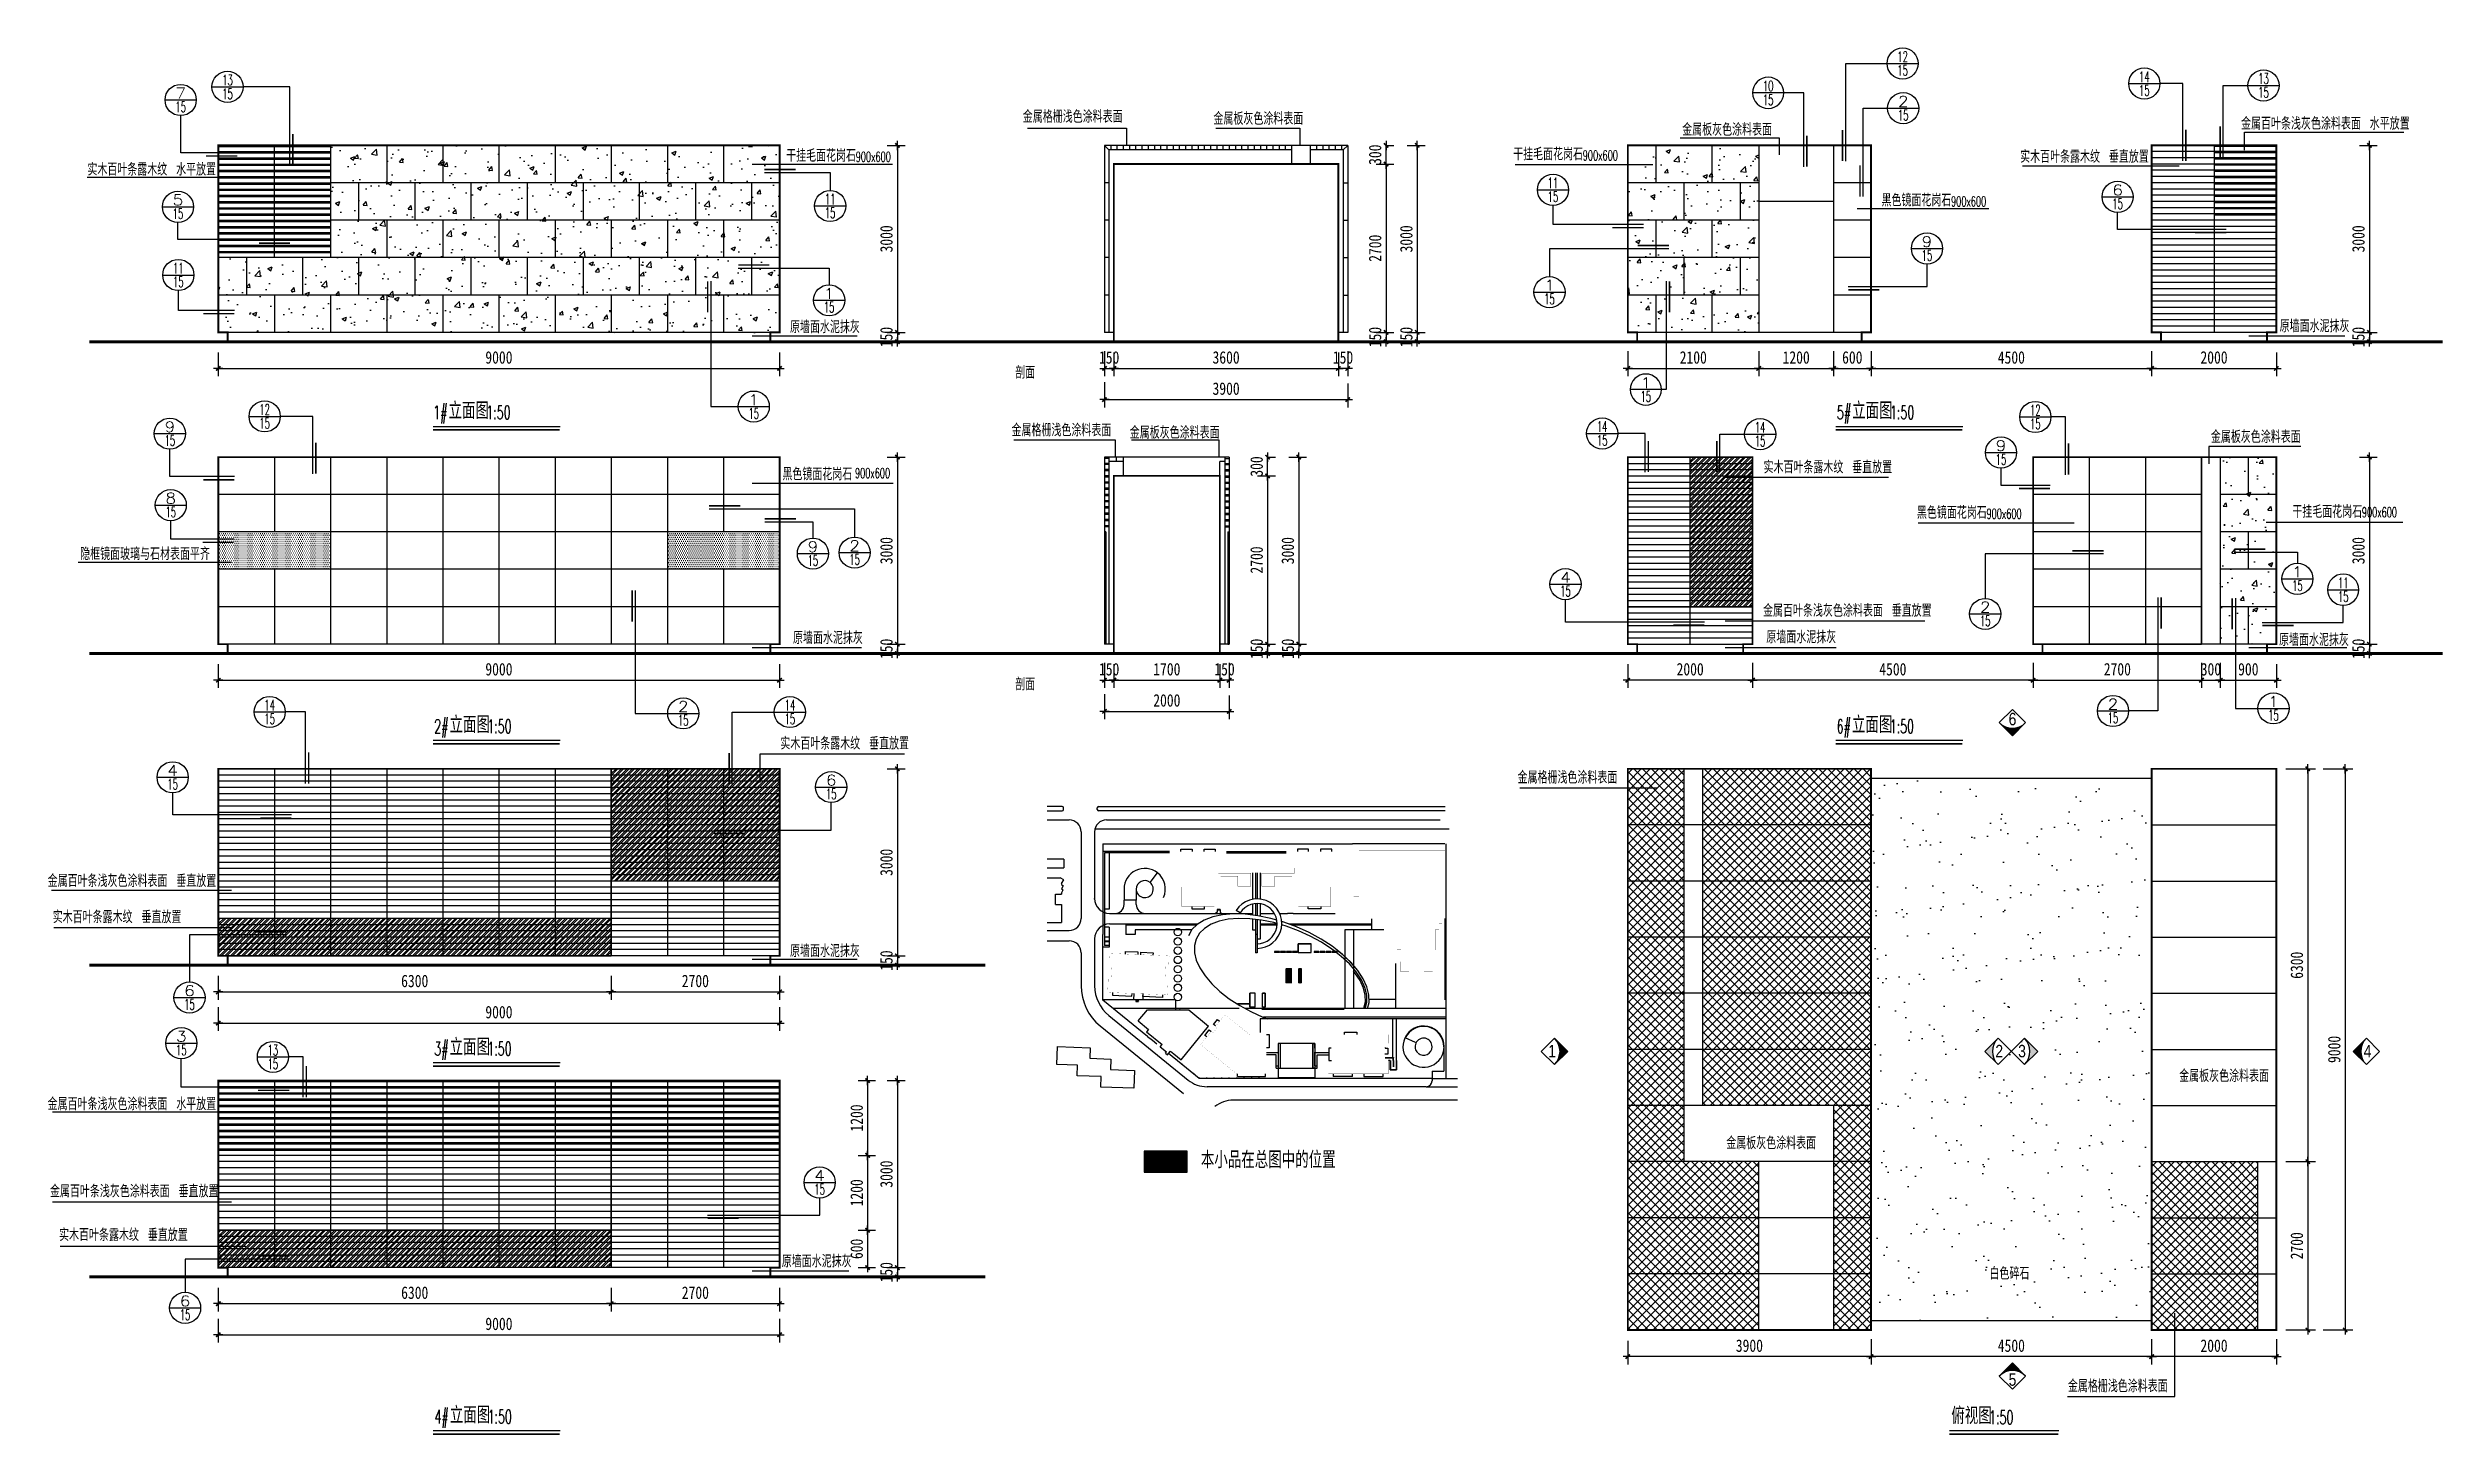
# Model space of a CAD drawing. Extents: x 16731 to 55153, y 153979 to 176230.
import ezdxf
from ezdxf.enums import TextEntityAlignment as Align

# ---------------------------------------------------------------- set-up
doc = ezdxf.new("R2010")
doc.units = 0
doc.header["$LTSCALE"] = 500
doc.header["$MEASUREMENT"] = 0
doc.header["$PDMODE"] = 34
doc.layers.get('0').update_dxf_attribs({"linetype": 'CONTINUOUS'})
doc.layers.get('DEFPOINTS').update_dxf_attribs({"linetype": 'CONTINUOUS'})
for name, color, linetype in [('1', 7, 'CONTINUOUS'), ('12', 7, 'CONTINUOUS'), ('L-OBJECT', 4, 'CONTINUOUS'), ('LOU', 7, 'CONTINUOUS'), ('PUB_DIM', 3, 'CONTINUOUS')]:
    doc.layers.add(name, color=color, linetype=linetype)
doc.styles.add('_HZTXT', font='txt.shx', dxfattribs={"width": 0.8, "bigfont": 'HZTXT.shx'})
doc.styles.add('_ROMANS', font='ROMANS.shx', dxfattribs={"width": 0.6})
doc.styles.add('COMP', font='COMPLEX', dxfattribs={"bigfont": 'hztxt'})
doc.styles.add('DIM_FONT', font='simhei.ttf', dxfattribs={"width": 0.8, "height": 200})
doc.dimstyles.new('DIMB', dxfattribs={"dimtxt": 300, "dimasz": 1, "dimexe": 250, "dimexo": 300, "dimgap": 150, "dimtad": 1, "dimdec": 0, "dimzin": 0, "dimtxsty": 'DIM_FONT', "dimblk": '_DIMX', "dimblk1": '_DIMX', "dimblk2": '_DIMX', "dimcen": 0.09, "dimse2": 1, "dimclrt": 7, "dimazin": 3, "dimtfac": 1, "dimtdec": 0, "dimtix": 1, "dimtmove": 0, "dimatfit": 3, "dimtolj": 1, "dimtzin": 0})
pattern_1 = [(0, (78000, 52600), (15.625, 31.25), [0, -31.25])]
pattern_2 = [(50, (78000, 52600), (717.2602, -62.7521), [75, -825]), (355, (78000, 52600), (-138.7513, 752.192), [60, -660]), (100.4514, (78059.8, 52594.8), (578.5094, 689.4395), [63.74, -701.142]), (46.1842, (78000, 52800), (1067.241, -165.519), [112.5, -1237.5]), (96.6356, (78088.9, 52786.2), (934.663, 974.118), [95.61, -1051.713]), (351.1842, (78000, 52800), (934.662, 974.119), [90, -990]), (21, (78100, 52750), (596.907, -402.619), [75, -825]), (326, (78100, 52750), (243.3153, 725.15), [60, -660]), (71.4514, (78149.74, 52716.45), (840.2226, 322.5305), [63.74, -701.142]), (37.5, (78000, 52600), (12.15986, 332.89385), [0, -652, 0, -670, 0, -662.5]), (7.5, (78000, 52600), (263.0695, 394.4117), [0, -382, 0, -637, 0, -252.5]), (327.5, (77777, 52600), (533.82244, -22.55487), [0, -250, 0, -780, 0, -1035]), (317.5, (77677, 52600), (583.1862, 100.105), [0, -325, 0, -518, 0, -735])]
pattern_3 = [(225, (78000, 52600), (44.194174, -44.194174), []), (225, (78000, 52568.75), (44.194174, -44.194174), [])]

msp = doc.modelspace()

# ---------------------------------------------------------------- texts
at = {"layer": 'L-OBJECT'}
for s, height, style, width, p in [('金属格栅浅色涂料表面', 200, '_HZTXT', 0.8, (32363.1, 175028.3)), ('金属板灰色涂料表面', 200, '_HZTXT', 0.8, (35420.4, 174996.8)), ('金属板灰色涂料表面', 200, '_HZTXT', 0.8, (42936.1, 174820)), ('金属百叶条浅灰色涂料表面 水平放置', 200, '_HZTXT', 0.8, (51898.3, 174917.7)), ('干挂毛面花岗石', 200, '_HZTXT', 0.8, (28568.3, 174403.6)), ('900x600', 160, '_ROMANS', 0.6, (29683.7, 174403.6)), ('干挂毛面花岗石', 200, '_HZTXT', 0.8, (40226.4, 174426.3)), ('900x600', 160, '_ROMANS', 0.6, (41341.9, 174426.3)), ('实木百叶条露木纹 垂直放置', 200, '_HZTXT', 0.8, (48355.5, 174386.3)), ('实木百叶条露木纹 水平放置', 200, '_HZTXT', 0.8, (17364.4, 174181.7)), ('黑色镜面花岗石', 200, '_HZTXT', 0.8, (46132, 173687.5)), ('900x600', 160, '_ROMANS', 0.6, (47247.4, 173687.5)), ('原墙面水泥抹灰', 200, '_HZTXT', 0.8, (28630.2, 171654.3)), ('原墙面水泥抹灰', 200, '_HZTXT', 0.8, (52516, 171669.6)), ('剖面', 200, '_HZTXT', 0.8, (32241.8, 170925.2)), ('1#', 216, '_ROMANS', 0.6, (22909.3, 170275.2)), ('立面图 ', 270, '_HZTXT', 0.8, (23154.5, 170275.2)), ('1:50', 216, '_ROMANS', 0.6, (23760.8, 170275.2)), ('金属格栅浅色涂料表面', 200, '_HZTXT', 0.8, (32182.1, 169999)), ('5#', 216, '_ROMANS', 0.6, (45416.4, 170275.2)), ('立面图 ', 270, '_HZTXT', 0.8, (45661.6, 170275.2)), ('1:50', 216, '_ROMANS', 0.6, (46268, 170275.2)), ('金属板灰色涂料表面', 200, '_HZTXT', 0.8, (34078.4, 169961)), ('金属板灰色涂料表面', 200, '_HZTXT', 0.8, (51413.7, 169892.9)), ('黑色镜面花岗石', 200, '_HZTXT', 0.8, (28508.6, 169293.8)), ('900x600', 160, '_ROMANS', 0.6, (29672.3, 169330)), ('实木百叶条露木纹 垂直放置', 200, '_HZTXT', 0.8, (44240.5, 169405.1)), ('黑色镜面花岗石', 200, '_HZTXT', 0.8, (46700.1, 168677.4)), ('900x600', 160, '_ROMANS', 0.6, (47815.6, 168677.4)), ('干挂毛面花岗石', 200, '_HZTXT', 0.8, (52719.2, 168691.9)), ('900x600', 160, '_ROMANS', 0.6, (53834.7, 168702.1)), ('隐框镜面玻璃与石材表面平齐', 200, '_HZTXT', 0.8, (17248.8, 168014.4)), ('金属百叶条浅灰色涂料表面 垂直放置', 200, '_HZTXT', 0.8, (44233.2, 167104.6)), ('原墙面水泥抹灰', 200, '_HZTXT', 0.8, (28678.5, 166667.9)), ('原墙面水泥抹灰', 200, '_HZTXT', 0.8, (44285.3, 166680.4)), ('原墙面水泥抹灰', 200, '_HZTXT', 0.8, (52506.6, 166637.3)), ('剖面', 200, '_HZTXT', 0.8, (32241.8, 165925.1)), ('2#', 216, '_ROMANS', 0.6, (22925.1, 165239.5)), ('立面图 ', 270, '_HZTXT', 0.8, (23170.4, 165239.5)), ('1:50', 216, '_ROMANS', 0.6, (23776.7, 165239.5)), ('6#', 216, '_ROMANS', 0.6, (45412.8, 165239.5)), ('立面图 ', 270, '_HZTXT', 0.8, (45658, 165239.5)), ('1:50', 216, '_ROMANS', 0.6, (46264.3, 165239.5)), ('实木百叶条露木纹 垂直放置', 200, '_HZTXT', 0.8, (28475.8, 164975)), ('金属格栅浅色涂料表面', 200, '_HZTXT', 0.8, (40296.4, 164429)), ('金属百叶条浅灰色涂料表面 垂直放置', 200, '_HZTXT', 0.8, (16727.7, 162770.4)), ('实木百叶条露木纹 垂直放置', 200, '_HZTXT', 0.8, (16808.5, 162190.3)), ('原墙面水泥抹灰', 200, '_HZTXT', 0.8, (28630.7, 161646)), ('3#', 216, '_ROMANS', 0.6, (22926.4, 160069.4)), ('立面图 ', 270, '_HZTXT', 0.8, (23171.6, 160069.4)), ('1:50', 216, '_ROMANS', 0.6, (23777.9, 160069.4)), ('金属板灰色涂料表面', 200, '_HZTXT', 0.8, (50905, 159641.8)), ('金属百叶条浅灰色涂料表面 水平放置', 200, '_HZTXT', 0.8, (16726.6, 159190.6)), ('金属板灰色涂料表面', 200, '_HZTXT', 0.8, (43643.4, 158564.7)), ('本小品在总图中的位置', 270, '_HZTXT', 0.8, (35218.6, 158260.6)), ('金属百叶条浅灰色涂料表面 垂直放置', 200, '_HZTXT', 0.8, (16764, 157792)), ('实木百叶条露木纹 垂直放置', 200, '_HZTXT', 0.8, (16910.5, 157091.2)), ('原墙面水泥抹灰', 200, '_HZTXT', 0.8, (28498.3, 156668.3)), ('白色碎石', 200, '_HZTXT', 0.8, (47863.7, 156473.3)), ('金属格栅浅色涂料表面', 200, '_HZTXT', 0.8, (49120.9, 154666.9)), ('立面图 ', 270, '_HZTXT', 0.8, (23175.2, 154166.3)), ('俯视图 ', 270, '_HZTXT', 0.8, (47251.9, 154155.6)), ('4#', 216, '_ROMANS', 0.6, (22930, 154166.3)), ('1:50', 216, '_ROMANS', 0.6, (23781.6, 154166.3)), ('1:50', 216, '_ROMANS', 0.6, (47858.3, 154155.6))]:
    msp.add_text(s, height=height, dxfattribs=dict(at, style=style, width=width)).set_placement(p)
at = {"layer": 'PUB_DIM', "char_height": 200, "width": 190, "style": 'DIM_FONT'}
for s, insert, attachment_point in [('\\fArial|b0|i0|c0|p34;6', (48170.7, 165564.7), 1), ('\\fArial|b0|i0|c0|p34;1', (40788, 160238.7), 1), ('\\fArial|b0|i0|c0|p34;2', (47958, 160238.7), 1), ('\\fArial|b0|i0|c0|p34;3', (48323.4, 160238.7), 1), ('\\fArial|b0|i0|c0|p34;4', (53864.8, 160238.7), 1), ('\\fArial|b0|i0|c0|p34;5', (48170.7, 154768.1), 7)]:
    msp.add_mtext(s, dxfattribs=dict(at, insert=insert, attachment_point=attachment_point))

# ---------------------------------------------------------------- blocks, each defined once
blk = doc.blocks.new('_DIMX')
blk.add_line((-150, 0), (150, 0))
at = {"const_width": 50}
blk.add_lwpolyline([(-70, -70), (70, 70)], dxfattribs=at)
blk = doc.blocks.new('*D3')
at = {"color": 0, "linetype": 'BYBLOCK'}
for p, q in [((30191, 174667), (30477, 174667)), ((30352, 174666), (30352, 171667)), ((30191, 171667), (30477, 171667))]:
    blk.add_line(p, q, dxfattribs=at)
at = {"layer": 'DEFPOINTS', "color": 0, "linetype": 'BYBLOCK'}
for p in [(30041, 174667), (30041, 171667), (30352, 171667)]:
    blk.add_point(p, dxfattribs=at)
at = {"color": 0, "linetype": 'BYBLOCK', "xscale": 0.5, "yscale": 0.5, "zscale": 0.5}
for p, rotation in [((30352, 174667), 90), ((30352, 171667), 270)]:
    blk.add_blockref('_DIMX', p, dxfattribs=dict(at, rotation=rotation))
at = {"color": 7, "linetype": 'BYBLOCK', "insert": (30177, 173167), "char_height": 200, "attachment_point": 5, "rotation": 90, "style": 'DIM_FONT'}
blk.add_mtext('\\A1;3000', dxfattribs=at)
blk = doc.blocks.new('*D4')
at = {"color": 0, "linetype": 'BYBLOCK'}
for p, q in [((30191, 171667), (30477, 171667)), ((30191, 171517), (30477, 171517)), ((30352, 171667), (30352, 171668)), ((30352, 171667), (30352, 171517)), ((30352, 171516), (30352, 171516))]:
    blk.add_line(p, q, dxfattribs=at)
at = {"layer": 'DEFPOINTS', "color": 0, "linetype": 'BYBLOCK'}
for p in [(30041, 171667), (30041, 171517), (30352, 171517)]:
    blk.add_point(p, dxfattribs=at)
at = {"color": 0, "linetype": 'BYBLOCK', "xscale": 0.5, "yscale": 0.5, "zscale": 0.5}
for p, rotation in [((30352, 171667), 270), ((30352, 171517), 90)]:
    blk.add_blockref('_DIMX', p, dxfattribs=dict(at, rotation=rotation))
at = {"color": 7, "linetype": 'BYBLOCK', "insert": (30177, 171592), "char_height": 200, "attachment_point": 5, "rotation": 90, "style": 'DIM_FONT'}
blk.add_mtext('\\A1;150', dxfattribs=at)
blk = doc.blocks.new('*D5')
at = {"color": 0, "linetype": 'BYBLOCK'}
for p, q in [((19463, 171345), (19463, 170964)), ((19464, 171089), (28463, 171089)), ((28463, 171345), (28463, 170964))]:
    blk.add_line(p, q, dxfattribs=at)
at = {"layer": 'DEFPOINTS', "color": 0, "linetype": 'BYBLOCK'}
for p in [(19463, 171495), (28463, 171495), (28463, 171089)]:
    blk.add_point(p, dxfattribs=at)
at = {"color": 0, "linetype": 'BYBLOCK', "xscale": 0.5, "yscale": 0.5, "zscale": 0.5, "rotation": 180}
blk.add_blockref('_DIMX', (19463, 171089), dxfattribs=at)
at = {"color": 0, "linetype": 'BYBLOCK', "xscale": 0.5, "yscale": 0.5, "zscale": 0.5}
blk.add_blockref('_DIMX', (28463, 171089), dxfattribs=at)
at = {"color": 7, "linetype": 'BYBLOCK', "insert": (23963, 171264), "char_height": 200, "attachment_point": 5, "style": 'DIM_FONT'}
blk.add_mtext('\\A1;9000', dxfattribs=at)
blk = doc.blocks.new('*D6')
at = {"color": 0, "linetype": 'BYBLOCK'}
for p, q in [((30191, 169666), (30477, 169666)), ((30352, 169666), (30352, 166667)), ((30191, 166666), (30477, 166666))]:
    blk.add_line(p, q, dxfattribs=at)
at = {"layer": 'DEFPOINTS', "color": 0, "linetype": 'BYBLOCK'}
for p in [(30041, 169666), (30041, 166666), (30352, 166666)]:
    blk.add_point(p, dxfattribs=at)
at = {"color": 0, "linetype": 'BYBLOCK', "xscale": 0.5, "yscale": 0.5, "zscale": 0.5}
for p, rotation in [((30352, 169666), 90), ((30352, 166666), 270)]:
    blk.add_blockref('_DIMX', p, dxfattribs=dict(at, rotation=rotation))
at = {"color": 7, "linetype": 'BYBLOCK', "insert": (30177, 168166), "char_height": 200, "attachment_point": 5, "rotation": 90, "style": 'DIM_FONT'}
blk.add_mtext('\\A1;3000', dxfattribs=at)
blk = doc.blocks.new('*D7')
at = {"color": 0, "linetype": 'BYBLOCK'}
for p, q in [((30191, 166666), (30477, 166666)), ((30191, 166516), (30477, 166516)), ((30352, 166667), (30352, 166667)), ((30352, 166666), (30352, 166516)), ((30352, 166516), (30352, 166515))]:
    blk.add_line(p, q, dxfattribs=at)
at = {"layer": 'DEFPOINTS', "color": 0, "linetype": 'BYBLOCK'}
for p in [(30041, 166666), (30041, 166516), (30352, 166516)]:
    blk.add_point(p, dxfattribs=at)
at = {"color": 0, "linetype": 'BYBLOCK', "xscale": 0.5, "yscale": 0.5, "zscale": 0.5}
for p, rotation in [((30352, 166666), 270), ((30352, 166516), 90)]:
    blk.add_blockref('_DIMX', p, dxfattribs=dict(at, rotation=rotation))
at = {"color": 7, "linetype": 'BYBLOCK', "insert": (30177, 166591), "char_height": 200, "attachment_point": 5, "rotation": 90, "style": 'DIM_FONT'}
blk.add_mtext('\\A1;150', dxfattribs=at)
blk = doc.blocks.new('*D8')
at = {"color": 0, "linetype": 'BYBLOCK'}
for p, q in [((19463, 166344), (19463, 165963)), ((19464, 166088), (28463, 166088)), ((28463, 166344), (28463, 165963))]:
    blk.add_line(p, q, dxfattribs=at)
at = {"layer": 'DEFPOINTS', "color": 0, "linetype": 'BYBLOCK'}
for p in [(19463, 166494), (28463, 166494), (28463, 166088)]:
    blk.add_point(p, dxfattribs=at)
at = {"color": 0, "linetype": 'BYBLOCK', "xscale": 0.5, "yscale": 0.5, "zscale": 0.5, "rotation": 180}
blk.add_blockref('_DIMX', (19463, 166088), dxfattribs=at)
at = {"color": 0, "linetype": 'BYBLOCK', "xscale": 0.5, "yscale": 0.5, "zscale": 0.5}
blk.add_blockref('_DIMX', (28463, 166088), dxfattribs=at)
at = {"color": 7, "linetype": 'BYBLOCK', "insert": (23963, 166263), "char_height": 200, "attachment_point": 5, "style": 'DIM_FONT'}
blk.add_mtext('\\A1;9000', dxfattribs=at)
blk = doc.blocks.new('*D9')
at = {"color": 0, "linetype": 'BYBLOCK'}
for p, q in [((30191, 164666), (30477, 164666)), ((30352, 164666), (30352, 161667)), ((30191, 161666), (30477, 161666))]:
    blk.add_line(p, q, dxfattribs=at)
at = {"layer": 'DEFPOINTS', "color": 0, "linetype": 'BYBLOCK'}
for p in [(30041, 164666), (30041, 161666), (30352, 161666)]:
    blk.add_point(p, dxfattribs=at)
at = {"color": 0, "linetype": 'BYBLOCK', "xscale": 0.5, "yscale": 0.5, "zscale": 0.5}
for p, rotation in [((30352, 164666), 90), ((30352, 161666), 270)]:
    blk.add_blockref('_DIMX', p, dxfattribs=dict(at, rotation=rotation))
at = {"color": 7, "linetype": 'BYBLOCK', "insert": (30177, 163166), "char_height": 200, "attachment_point": 5, "rotation": 90, "style": 'DIM_FONT'}
blk.add_mtext('\\A1;3000', dxfattribs=at)
blk = doc.blocks.new('*D10')
at = {"color": 0, "linetype": 'BYBLOCK'}
for p, q in [((30191, 161666), (30477, 161666)), ((30191, 161516), (30477, 161516)), ((30352, 161667), (30352, 161667)), ((30352, 161666), (30352, 161516)), ((30352, 161516), (30352, 161515))]:
    blk.add_line(p, q, dxfattribs=at)
at = {"layer": 'DEFPOINTS', "color": 0, "linetype": 'BYBLOCK'}
for p in [(30041, 161666), (30041, 161516), (30352, 161516)]:
    blk.add_point(p, dxfattribs=at)
at = {"color": 0, "linetype": 'BYBLOCK', "xscale": 0.5, "yscale": 0.5, "zscale": 0.5}
for p, rotation in [((30352, 161666), 270), ((30352, 161516), 90)]:
    blk.add_blockref('_DIMX', p, dxfattribs=dict(at, rotation=rotation))
at = {"color": 7, "linetype": 'BYBLOCK', "insert": (30177, 161591), "char_height": 200, "attachment_point": 5, "rotation": 90, "style": 'DIM_FONT'}
blk.add_mtext('\\A1;150', dxfattribs=at)
blk = doc.blocks.new('*D11')
at = {"color": 0, "linetype": 'BYBLOCK'}
for p, q in [((19463, 160844), (19463, 160463)), ((28463, 160844), (28463, 160463)), ((19464, 160588), (28463, 160588))]:
    blk.add_line(p, q, dxfattribs=at)
at = {"layer": 'DEFPOINTS', "color": 0, "linetype": 'BYBLOCK'}
for p in [(19463, 160994), (28463, 160994), (28463, 160588)]:
    blk.add_point(p, dxfattribs=at)
at = {"color": 0, "linetype": 'BYBLOCK', "xscale": 0.5, "yscale": 0.5, "zscale": 0.5, "rotation": 180}
blk.add_blockref('_DIMX', (19463, 160588), dxfattribs=at)
at = {"color": 0, "linetype": 'BYBLOCK', "xscale": 0.5, "yscale": 0.5, "zscale": 0.5}
blk.add_blockref('_DIMX', (28463, 160588), dxfattribs=at)
at = {"color": 7, "linetype": 'BYBLOCK', "insert": (23963, 160763), "char_height": 200, "attachment_point": 5, "style": 'DIM_FONT'}
blk.add_mtext('\\A1;9000', dxfattribs=at)
blk = doc.blocks.new('*D12')
at = {"color": 0, "linetype": 'BYBLOCK'}
for p, q in [((30191, 159666), (30477, 159666)), ((30352, 159666), (30352, 156667)), ((30191, 156666), (30477, 156666))]:
    blk.add_line(p, q, dxfattribs=at)
at = {"layer": 'DEFPOINTS', "color": 0, "linetype": 'BYBLOCK'}
for p in [(30041, 159666), (30041, 156666), (30352, 156666)]:
    blk.add_point(p, dxfattribs=at)
at = {"color": 0, "linetype": 'BYBLOCK', "xscale": 0.5, "yscale": 0.5, "zscale": 0.5}
for p, rotation in [((30352, 159666), 90), ((30352, 156666), 270)]:
    blk.add_blockref('_DIMX', p, dxfattribs=dict(at, rotation=rotation))
at = {"color": 7, "linetype": 'BYBLOCK', "insert": (30177, 158166), "char_height": 200, "attachment_point": 5, "rotation": 90, "style": 'DIM_FONT'}
blk.add_mtext('\\A1;3000', dxfattribs=at)
blk = doc.blocks.new('*D13')
at = {"color": 0, "linetype": 'BYBLOCK'}
for p, q in [((30191, 156666), (30477, 156666)), ((30191, 156516), (30477, 156516)), ((30352, 156667), (30352, 156667)), ((30352, 156666), (30352, 156516)), ((30352, 156516), (30352, 156515))]:
    blk.add_line(p, q, dxfattribs=at)
at = {"layer": 'DEFPOINTS', "color": 0, "linetype": 'BYBLOCK'}
for p in [(30041, 156666), (30041, 156516), (30352, 156516)]:
    blk.add_point(p, dxfattribs=at)
at = {"color": 0, "linetype": 'BYBLOCK', "xscale": 0.5, "yscale": 0.5, "zscale": 0.5}
for p, rotation in [((30352, 156666), 270), ((30352, 156516), 90)]:
    blk.add_blockref('_DIMX', p, dxfattribs=dict(at, rotation=rotation))
at = {"color": 7, "linetype": 'BYBLOCK', "insert": (30177, 156591), "char_height": 200, "attachment_point": 5, "rotation": 90, "style": 'DIM_FONT'}
blk.add_mtext('\\A1;150', dxfattribs=at)
blk = doc.blocks.new('*D14')
at = {"color": 0, "linetype": 'BYBLOCK'}
for p, q in [((19463, 155844), (19463, 155463)), ((28463, 155844), (28463, 155463)), ((19464, 155588), (28463, 155588))]:
    blk.add_line(p, q, dxfattribs=at)
at = {"layer": 'DEFPOINTS', "color": 0, "linetype": 'BYBLOCK'}
for p in [(19463, 155994), (28463, 155994), (28463, 155588)]:
    blk.add_point(p, dxfattribs=at)
at = {"color": 0, "linetype": 'BYBLOCK', "xscale": 0.5, "yscale": 0.5, "zscale": 0.5, "rotation": 180}
blk.add_blockref('_DIMX', (19463, 155588), dxfattribs=at)
at = {"color": 0, "linetype": 'BYBLOCK', "xscale": 0.5, "yscale": 0.5, "zscale": 0.5}
blk.add_blockref('_DIMX', (28463, 155588), dxfattribs=at)
at = {"color": 7, "linetype": 'BYBLOCK', "insert": (23963, 155763), "char_height": 200, "attachment_point": 5, "style": 'DIM_FONT'}
blk.add_mtext('\\A1;9000', dxfattribs=at)
blk = doc.blocks.new('*D15')
at = {"color": 0, "linetype": 'BYBLOCK'}
for p, q in [((29724, 159666), (30000, 159666)), ((29875, 159666), (29875, 158467)), ((29724, 158466), (30000, 158466))]:
    blk.add_line(p, q, dxfattribs=at)
at = {"layer": 'DEFPOINTS', "color": 0, "linetype": 'BYBLOCK'}
for p in [(29574, 159666), (29574, 158466), (29875, 158466)]:
    blk.add_point(p, dxfattribs=at)
at = {"color": 0, "linetype": 'BYBLOCK', "xscale": 0.5, "yscale": 0.5, "zscale": 0.5}
for p, rotation in [((29875, 159666), 90), ((29875, 158466), 270)]:
    blk.add_blockref('_DIMX', p, dxfattribs=dict(at, rotation=rotation))
at = {"color": 7, "linetype": 'BYBLOCK', "insert": (29700, 159066), "char_height": 200, "attachment_point": 5, "rotation": 90, "style": 'DIM_FONT'}
blk.add_mtext('\\A1;1200', dxfattribs=at)
blk = doc.blocks.new('*D16')
at = {"color": 0, "linetype": 'BYBLOCK'}
for p, q in [((29724, 158466), (30000, 158466)), ((29875, 158466), (29875, 157267)), ((29724, 157266), (30000, 157266))]:
    blk.add_line(p, q, dxfattribs=at)
at = {"layer": 'DEFPOINTS', "color": 0, "linetype": 'BYBLOCK'}
for p in [(29574, 158466), (29574, 157266), (29875, 157266)]:
    blk.add_point(p, dxfattribs=at)
at = {"color": 0, "linetype": 'BYBLOCK', "xscale": 0.5, "yscale": 0.5, "zscale": 0.5}
for p, rotation in [((29875, 158466), 90), ((29875, 157266), 270)]:
    blk.add_blockref('_DIMX', p, dxfattribs=dict(at, rotation=rotation))
at = {"color": 7, "linetype": 'BYBLOCK', "insert": (29700, 157866), "char_height": 200, "attachment_point": 5, "rotation": 90, "style": 'DIM_FONT'}
blk.add_mtext('\\A1;1200', dxfattribs=at)
blk = doc.blocks.new('*D17')
at = {"color": 0, "linetype": 'BYBLOCK'}
for p, q in [((29724, 157266), (30000, 157266)), ((29875, 157266), (29875, 156667)), ((29724, 156666), (30000, 156666))]:
    blk.add_line(p, q, dxfattribs=at)
at = {"layer": 'DEFPOINTS', "color": 0, "linetype": 'BYBLOCK'}
for p in [(29574, 157266), (29574, 156666), (29875, 156666)]:
    blk.add_point(p, dxfattribs=at)
at = {"color": 0, "linetype": 'BYBLOCK', "xscale": 0.5, "yscale": 0.5, "zscale": 0.5}
for p, rotation in [((29875, 157266), 90), ((29875, 156666), 270)]:
    blk.add_blockref('_DIMX', p, dxfattribs=dict(at, rotation=rotation))
at = {"color": 7, "linetype": 'BYBLOCK', "insert": (29700, 156966), "char_height": 200, "attachment_point": 5, "rotation": 90, "style": 'DIM_FONT'}
blk.add_mtext('\\A1;600', dxfattribs=at)
blk = doc.blocks.new('*D18')
at = {"color": 0, "linetype": 'BYBLOCK'}
for p, q in [((53794, 174667), (54080, 174667)), ((53955, 174666), (53955, 171667)), ((53794, 171667), (54080, 171667))]:
    blk.add_line(p, q, dxfattribs=at)
at = {"layer": 'DEFPOINTS', "color": 0, "linetype": 'BYBLOCK'}
for p in [(53644, 174667), (53644, 171667), (53955, 171667)]:
    blk.add_point(p, dxfattribs=at)
at = {"color": 0, "linetype": 'BYBLOCK', "xscale": 0.5, "yscale": 0.5, "zscale": 0.5}
for p, rotation in [((53955, 174667), 90), ((53955, 171667), 270)]:
    blk.add_blockref('_DIMX', p, dxfattribs=dict(at, rotation=rotation))
at = {"color": 7, "linetype": 'BYBLOCK', "insert": (53780, 173167), "char_height": 200, "attachment_point": 5, "rotation": 90, "style": 'DIM_FONT'}
blk.add_mtext('\\A1;3000', dxfattribs=at)
blk = doc.blocks.new('*D19')
at = {"color": 0, "linetype": 'BYBLOCK'}
for p, q in [((53794, 171667), (54080, 171667)), ((53794, 171517), (54080, 171517)), ((53955, 171667), (53955, 171668)), ((53955, 171667), (53955, 171517)), ((53955, 171516), (53955, 171516))]:
    blk.add_line(p, q, dxfattribs=at)
at = {"layer": 'DEFPOINTS', "color": 0, "linetype": 'BYBLOCK'}
for p in [(53644, 171667), (53644, 171517), (53955, 171517)]:
    blk.add_point(p, dxfattribs=at)
at = {"color": 0, "linetype": 'BYBLOCK', "xscale": 0.5, "yscale": 0.5, "zscale": 0.5}
for p, rotation in [((53955, 171667), 270), ((53955, 171517), 90)]:
    blk.add_blockref('_DIMX', p, dxfattribs=dict(at, rotation=rotation))
at = {"color": 7, "linetype": 'BYBLOCK', "insert": (53780, 171592), "char_height": 200, "attachment_point": 5, "rotation": 90, "style": 'DIM_FONT'}
blk.add_mtext('\\A1;150', dxfattribs=at)
blk = doc.blocks.new('*D20')
at = {"color": 0, "linetype": 'BYBLOCK'}
for p, q in [((50464, 171367), (50464, 170964)), ((50464, 171089), (52463, 171089)), ((52464, 171345), (52464, 170964))]:
    blk.add_line(p, q, dxfattribs=at)
at = {"layer": 'DEFPOINTS', "color": 0, "linetype": 'BYBLOCK'}
for p in [(50464, 171517), (52464, 171495), (52464, 171089)]:
    blk.add_point(p, dxfattribs=at)
at = {"color": 0, "linetype": 'BYBLOCK', "xscale": 0.5, "yscale": 0.5, "zscale": 0.5, "rotation": 180}
blk.add_blockref('_DIMX', (50464, 171089), dxfattribs=at)
at = {"color": 0, "linetype": 'BYBLOCK', "xscale": 0.5, "yscale": 0.5, "zscale": 0.5}
blk.add_blockref('_DIMX', (52464, 171089), dxfattribs=at)
at = {"color": 7, "linetype": 'BYBLOCK', "insert": (51464, 171264), "char_height": 200, "attachment_point": 5, "style": 'DIM_FONT'}
blk.add_mtext('\\A1;2000', dxfattribs=at)
blk = doc.blocks.new('*D21')
at = {"color": 0, "linetype": 'BYBLOCK'}
for p, q in [((45964, 171367), (45964, 170964)), ((45964, 171089), (50463, 171089)), ((50464, 171345), (50464, 170964))]:
    blk.add_line(p, q, dxfattribs=at)
at = {"layer": 'DEFPOINTS', "color": 0, "linetype": 'BYBLOCK'}
for p in [(45964, 171517), (50464, 171495), (50464, 171089)]:
    blk.add_point(p, dxfattribs=at)
at = {"color": 0, "linetype": 'BYBLOCK', "xscale": 0.5, "yscale": 0.5, "zscale": 0.5, "rotation": 180}
blk.add_blockref('_DIMX', (45964, 171089), dxfattribs=at)
at = {"color": 0, "linetype": 'BYBLOCK', "xscale": 0.5, "yscale": 0.5, "zscale": 0.5}
blk.add_blockref('_DIMX', (50464, 171089), dxfattribs=at)
at = {"color": 7, "linetype": 'BYBLOCK', "insert": (48214, 171264), "char_height": 200, "attachment_point": 5, "style": 'DIM_FONT'}
blk.add_mtext('\\A1;4500', dxfattribs=at)
blk = doc.blocks.new('*D22')
at = {"color": 0, "linetype": 'BYBLOCK'}
for p, q in [((45364, 171367), (45364, 170964)), ((45364, 171089), (45963, 171089)), ((45964, 171345), (45964, 170964))]:
    blk.add_line(p, q, dxfattribs=at)
at = {"layer": 'DEFPOINTS', "color": 0, "linetype": 'BYBLOCK'}
for p in [(45364, 171517), (45964, 171495), (45964, 171089)]:
    blk.add_point(p, dxfattribs=at)
at = {"color": 0, "linetype": 'BYBLOCK', "xscale": 0.5, "yscale": 0.5, "zscale": 0.5, "rotation": 180}
blk.add_blockref('_DIMX', (45364, 171089), dxfattribs=at)
at = {"color": 0, "linetype": 'BYBLOCK', "xscale": 0.5, "yscale": 0.5, "zscale": 0.5}
blk.add_blockref('_DIMX', (45964, 171089), dxfattribs=at)
at = {"color": 7, "linetype": 'BYBLOCK', "insert": (45664, 171264), "char_height": 200, "attachment_point": 5, "style": 'DIM_FONT'}
blk.add_mtext('\\A1;600', dxfattribs=at)
blk = doc.blocks.new('*D23')
at = {"color": 0, "linetype": 'BYBLOCK'}
for p, q in [((44164, 171367), (44164, 170964)), ((44164, 171089), (45363, 171089)), ((45364, 171345), (45364, 170964))]:
    blk.add_line(p, q, dxfattribs=at)
at = {"layer": 'DEFPOINTS', "color": 0, "linetype": 'BYBLOCK'}
for p in [(44164, 171517), (45364, 171495), (45364, 171089)]:
    blk.add_point(p, dxfattribs=at)
at = {"color": 0, "linetype": 'BYBLOCK', "xscale": 0.5, "yscale": 0.5, "zscale": 0.5, "rotation": 180}
blk.add_blockref('_DIMX', (44164, 171089), dxfattribs=at)
at = {"color": 0, "linetype": 'BYBLOCK', "xscale": 0.5, "yscale": 0.5, "zscale": 0.5}
blk.add_blockref('_DIMX', (45364, 171089), dxfattribs=at)
at = {"color": 7, "linetype": 'BYBLOCK', "insert": (44764, 171264), "char_height": 200, "attachment_point": 5, "style": 'DIM_FONT'}
blk.add_mtext('\\A1;1200', dxfattribs=at)
blk = doc.blocks.new('*D24')
at = {"color": 0, "linetype": 'BYBLOCK'}
for p, q in [((42064, 171367), (42064, 170964)), ((42064, 171089), (44163, 171089)), ((44164, 171345), (44164, 170964))]:
    blk.add_line(p, q, dxfattribs=at)
at = {"layer": 'DEFPOINTS', "color": 0, "linetype": 'BYBLOCK'}
for p in [(42064, 171517), (44164, 171495), (44164, 171089)]:
    blk.add_point(p, dxfattribs=at)
at = {"color": 0, "linetype": 'BYBLOCK', "xscale": 0.5, "yscale": 0.5, "zscale": 0.5, "rotation": 180}
blk.add_blockref('_DIMX', (42064, 171089), dxfattribs=at)
at = {"color": 0, "linetype": 'BYBLOCK', "xscale": 0.5, "yscale": 0.5, "zscale": 0.5}
blk.add_blockref('_DIMX', (44164, 171089), dxfattribs=at)
at = {"color": 7, "linetype": 'BYBLOCK', "insert": (43114, 171264), "char_height": 200, "attachment_point": 5, "style": 'DIM_FONT'}
blk.add_mtext('\\A1;2100', dxfattribs=at)
blk = doc.blocks.new('*D25')
at = {"color": 0, "linetype": 'BYBLOCK'}
for p, q in [((44064, 166366), (44064, 165963)), ((42064, 166344), (42064, 165963)), ((44063, 166088), (42064, 166088))]:
    blk.add_line(p, q, dxfattribs=at)
at = {"layer": 'DEFPOINTS', "color": 0, "linetype": 'BYBLOCK'}
for p in [(42064, 166494), (44064, 166516), (42064, 166088)]:
    blk.add_point(p, dxfattribs=at)
at = {"color": 0, "linetype": 'BYBLOCK', "xscale": 0.5, "yscale": 0.5, "zscale": 0.5, "rotation": 180}
blk.add_blockref('_DIMX', (42064, 166088), dxfattribs=at)
at = {"color": 0, "linetype": 'BYBLOCK', "xscale": 0.5, "yscale": 0.5, "zscale": 0.5}
blk.add_blockref('_DIMX', (44064, 166088), dxfattribs=at)
at = {"color": 7, "linetype": 'BYBLOCK', "insert": (43064, 166263), "char_height": 200, "attachment_point": 5, "style": 'DIM_FONT'}
blk.add_mtext('\\A1;2000', dxfattribs=at)
blk = doc.blocks.new('*D26')
at = {"color": 0, "linetype": 'BYBLOCK'}
for p, q in [((48564, 166366), (48564, 165963)), ((44064, 166344), (44064, 165963)), ((48563, 166088), (44064, 166088))]:
    blk.add_line(p, q, dxfattribs=at)
at = {"layer": 'DEFPOINTS', "color": 0, "linetype": 'BYBLOCK'}
for p in [(44064, 166494), (48564, 166516), (44064, 166088)]:
    blk.add_point(p, dxfattribs=at)
at = {"color": 0, "linetype": 'BYBLOCK', "xscale": 0.5, "yscale": 0.5, "zscale": 0.5, "rotation": 180}
blk.add_blockref('_DIMX', (44064, 166088), dxfattribs=at)
at = {"color": 0, "linetype": 'BYBLOCK', "xscale": 0.5, "yscale": 0.5, "zscale": 0.5}
blk.add_blockref('_DIMX', (48564, 166088), dxfattribs=at)
at = {"color": 7, "linetype": 'BYBLOCK', "insert": (46314, 166263), "char_height": 200, "attachment_point": 5, "style": 'DIM_FONT'}
blk.add_mtext('\\A1;4500', dxfattribs=at)
blk = doc.blocks.new('*D27')
at = {"color": 0, "linetype": 'BYBLOCK'}
for p, q in [((51564, 166366), (51564, 165963)), ((51564, 166088), (52463, 166088)), ((52464, 166344), (52464, 165963))]:
    blk.add_line(p, q, dxfattribs=at)
at = {"layer": 'DEFPOINTS', "color": 0, "linetype": 'BYBLOCK'}
for p in [(51564, 166516), (52464, 166494), (52464, 166088)]:
    blk.add_point(p, dxfattribs=at)
at = {"color": 0, "linetype": 'BYBLOCK', "xscale": 0.5, "yscale": 0.5, "zscale": 0.5, "rotation": 180}
blk.add_blockref('_DIMX', (51564, 166088), dxfattribs=at)
at = {"color": 0, "linetype": 'BYBLOCK', "xscale": 0.5, "yscale": 0.5, "zscale": 0.5}
blk.add_blockref('_DIMX', (52464, 166088), dxfattribs=at)
at = {"color": 7, "linetype": 'BYBLOCK', "insert": (52014, 166263), "char_height": 200, "attachment_point": 5, "style": 'DIM_FONT'}
blk.add_mtext('\\A1;900', dxfattribs=at)
blk = doc.blocks.new('*D28')
at = {"color": 0, "linetype": 'BYBLOCK'}
for p, q in [((51264, 166366), (51264, 165963)), ((51263, 166088), (51263, 166088)), ((51264, 166088), (51564, 166088)), ((51564, 166344), (51564, 165963)), ((51564, 166088), (51565, 166088))]:
    blk.add_line(p, q, dxfattribs=at)
at = {"layer": 'DEFPOINTS', "color": 0, "linetype": 'BYBLOCK'}
for p in [(51264, 166516), (51564, 166494), (51564, 166088)]:
    blk.add_point(p, dxfattribs=at)
at = {"color": 0, "linetype": 'BYBLOCK', "xscale": 0.5, "yscale": 0.5, "zscale": 0.5}
blk.add_blockref('_DIMX', (51264, 166088), dxfattribs=at)
at = {"color": 0, "linetype": 'BYBLOCK', "xscale": 0.5, "yscale": 0.5, "zscale": 0.5, "rotation": 180}
blk.add_blockref('_DIMX', (51564, 166088), dxfattribs=at)
at = {"color": 7, "linetype": 'BYBLOCK', "insert": (51414, 166263), "char_height": 200, "attachment_point": 5, "style": 'DIM_FONT'}
blk.add_mtext('\\A1;300', dxfattribs=at)
blk = doc.blocks.new('*D29')
at = {"color": 0, "linetype": 'BYBLOCK'}
for p, q in [((48564, 166366), (48564, 165963)), ((51264, 166366), (51264, 165963)), ((48564, 166088), (51263, 166088))]:
    blk.add_line(p, q, dxfattribs=at)
at = {"layer": 'DEFPOINTS', "color": 0, "linetype": 'BYBLOCK'}
for p in [(48564, 166516), (51264, 166516), (51264, 166088)]:
    blk.add_point(p, dxfattribs=at)
at = {"color": 0, "linetype": 'BYBLOCK', "xscale": 0.5, "yscale": 0.5, "zscale": 0.5, "rotation": 180}
blk.add_blockref('_DIMX', (48564, 166088), dxfattribs=at)
at = {"color": 0, "linetype": 'BYBLOCK', "xscale": 0.5, "yscale": 0.5, "zscale": 0.5}
blk.add_blockref('_DIMX', (51264, 166088), dxfattribs=at)
at = {"color": 7, "linetype": 'BYBLOCK', "insert": (49914, 166263), "char_height": 200, "attachment_point": 5, "style": 'DIM_FONT'}
blk.add_mtext('\\A1;2700', dxfattribs=at)
blk = doc.blocks.new('*D30')
at = {"color": 0, "linetype": 'BYBLOCK'}
for p, q in [((42064, 155494), (42064, 155113)), ((45963, 155238), (42064, 155238)), ((45964, 155516), (45964, 155113))]:
    blk.add_line(p, q, dxfattribs=at)
at = {"layer": 'DEFPOINTS', "color": 0, "linetype": 'BYBLOCK'}
for p in [(42064, 155644), (45964, 155666), (42064, 155238)]:
    blk.add_point(p, dxfattribs=at)
at = {"color": 0, "linetype": 'BYBLOCK', "xscale": 0.5, "yscale": 0.5, "zscale": 0.5, "rotation": 180}
blk.add_blockref('_DIMX', (42064, 155238), dxfattribs=at)
at = {"color": 0, "linetype": 'BYBLOCK', "xscale": 0.5, "yscale": 0.5, "zscale": 0.5}
blk.add_blockref('_DIMX', (45964, 155238), dxfattribs=at)
at = {"color": 7, "linetype": 'BYBLOCK', "insert": (44014, 155413), "char_height": 200, "attachment_point": 5, "style": 'DIM_FONT'}
blk.add_mtext('\\A1;3900', dxfattribs=at)
blk = doc.blocks.new('*D31')
at = {"color": 0, "linetype": 'BYBLOCK'}
for p, q in [((45964, 155516), (45964, 155113)), ((50463, 155238), (45964, 155238)), ((50464, 155516), (50464, 155113))]:
    blk.add_line(p, q, dxfattribs=at)
at = {"layer": 'DEFPOINTS', "color": 0, "linetype": 'BYBLOCK'}
for p in [(45964, 155666), (50464, 155666), (45964, 155238)]:
    blk.add_point(p, dxfattribs=at)
at = {"color": 0, "linetype": 'BYBLOCK', "xscale": 0.5, "yscale": 0.5, "zscale": 0.5, "rotation": 180}
blk.add_blockref('_DIMX', (45964, 155238), dxfattribs=at)
at = {"color": 0, "linetype": 'BYBLOCK', "xscale": 0.5, "yscale": 0.5, "zscale": 0.5}
blk.add_blockref('_DIMX', (50464, 155238), dxfattribs=at)
at = {"color": 7, "linetype": 'BYBLOCK', "insert": (48214, 155413), "char_height": 200, "attachment_point": 5, "style": 'DIM_FONT'}
blk.add_mtext('\\A1;4500', dxfattribs=at)
blk = doc.blocks.new('*D32')
at = {"color": 0, "linetype": 'BYBLOCK'}
for p, q in [((50464, 155516), (50464, 155113)), ((52463, 155238), (50464, 155238)), ((52464, 155516), (52464, 155113))]:
    blk.add_line(p, q, dxfattribs=at)
at = {"layer": 'DEFPOINTS', "color": 0, "linetype": 'BYBLOCK'}
for p in [(50464, 155666), (52464, 155666), (50464, 155238)]:
    blk.add_point(p, dxfattribs=at)
at = {"color": 0, "linetype": 'BYBLOCK', "xscale": 0.5, "yscale": 0.5, "zscale": 0.5, "rotation": 180}
blk.add_blockref('_DIMX', (50464, 155238), dxfattribs=at)
at = {"color": 0, "linetype": 'BYBLOCK', "xscale": 0.5, "yscale": 0.5, "zscale": 0.5}
blk.add_blockref('_DIMX', (52464, 155238), dxfattribs=at)
at = {"color": 7, "linetype": 'BYBLOCK', "insert": (51464, 155413), "char_height": 200, "attachment_point": 5, "style": 'DIM_FONT'}
blk.add_mtext('\\A1;2000', dxfattribs=at)
blk = doc.blocks.new('*D33')
at = {"color": 0, "linetype": 'BYBLOCK'}
for p, q in [((53214, 164666), (53692, 164666)), ((53567, 164666), (53567, 155667)), ((53214, 155666), (53692, 155666))]:
    blk.add_line(p, q, dxfattribs=at)
at = {"layer": 'DEFPOINTS', "color": 0, "linetype": 'BYBLOCK'}
for p in [(53064, 164666), (53064, 155666), (53567, 155666)]:
    blk.add_point(p, dxfattribs=at)
at = {"color": 0, "linetype": 'BYBLOCK', "xscale": 0.5, "yscale": 0.5, "zscale": 0.5}
for p, rotation in [((53567, 164666), 90), ((53567, 155666), 270)]:
    blk.add_blockref('_DIMX', p, dxfattribs=dict(at, rotation=rotation))
at = {"color": 7, "linetype": 'BYBLOCK', "insert": (53392, 160166), "char_height": 200, "attachment_point": 5, "rotation": 90, "style": 'DIM_FONT'}
blk.add_mtext('\\A1;9000', dxfattribs=at)
blk = doc.blocks.new('*D34')
at = {"color": 0, "linetype": 'BYBLOCK'}
for p, q in [((52614, 164666), (53092, 164666)), ((52967, 164666), (52967, 158367)), ((52614, 158366), (53092, 158366))]:
    blk.add_line(p, q, dxfattribs=at)
at = {"layer": 'DEFPOINTS', "color": 0, "linetype": 'BYBLOCK'}
for p in [(52464, 164666), (52464, 158366), (52967, 158366)]:
    blk.add_point(p, dxfattribs=at)
at = {"color": 0, "linetype": 'BYBLOCK', "xscale": 0.5, "yscale": 0.5, "zscale": 0.5}
for p, rotation in [((52967, 164666), 90), ((52967, 158366), 270)]:
    blk.add_blockref('_DIMX', p, dxfattribs=dict(at, rotation=rotation))
at = {"color": 7, "linetype": 'BYBLOCK', "insert": (52792, 161516), "char_height": 200, "attachment_point": 5, "rotation": 90, "style": 'DIM_FONT'}
blk.add_mtext('\\A1;6300', dxfattribs=at)
blk = doc.blocks.new('*D35')
at = {"color": 0, "linetype": 'BYBLOCK'}
for p, q in [((52614, 158366), (53092, 158366)), ((52967, 158366), (52967, 155667)), ((52614, 155666), (53092, 155666))]:
    blk.add_line(p, q, dxfattribs=at)
at = {"layer": 'DEFPOINTS', "color": 0, "linetype": 'BYBLOCK'}
for p in [(52464, 158366), (52464, 155666), (52967, 155666)]:
    blk.add_point(p, dxfattribs=at)
at = {"color": 0, "linetype": 'BYBLOCK', "xscale": 0.5, "yscale": 0.5, "zscale": 0.5}
for p, rotation in [((52967, 158366), 90), ((52967, 155666), 270)]:
    blk.add_blockref('_DIMX', p, dxfattribs=dict(at, rotation=rotation))
at = {"color": 7, "linetype": 'BYBLOCK', "insert": (52792, 157016), "char_height": 200, "attachment_point": 5, "rotation": 90, "style": 'DIM_FONT'}
blk.add_mtext('\\A1;2700', dxfattribs=at)
blk = doc.blocks.new('*D36')
at = {"color": 0, "linetype": 'BYBLOCK'}
for p, q in [((19463, 161344), (19463, 160963)), ((19464, 161088), (25763, 161088)), ((25763, 161344), (25763, 160963))]:
    blk.add_line(p, q, dxfattribs=at)
at = {"layer": 'DEFPOINTS', "color": 0, "linetype": 'BYBLOCK'}
for p in [(19463, 161494), (25763, 161494), (25763, 161088)]:
    blk.add_point(p, dxfattribs=at)
at = {"color": 0, "linetype": 'BYBLOCK', "xscale": 0.5, "yscale": 0.5, "zscale": 0.5, "rotation": 180}
blk.add_blockref('_DIMX', (19463, 161088), dxfattribs=at)
at = {"color": 0, "linetype": 'BYBLOCK', "xscale": 0.5, "yscale": 0.5, "zscale": 0.5}
blk.add_blockref('_DIMX', (25763, 161088), dxfattribs=at)
at = {"color": 7, "linetype": 'BYBLOCK', "insert": (22613, 161263), "char_height": 200, "attachment_point": 5, "style": 'DIM_FONT'}
blk.add_mtext('\\A1;6300', dxfattribs=at)
blk = doc.blocks.new('*D37')
at = {"color": 0, "linetype": 'BYBLOCK'}
for p, q in [((19463, 156344), (19463, 155963)), ((19464, 156088), (25763, 156088)), ((25763, 156344), (25763, 155963))]:
    blk.add_line(p, q, dxfattribs=at)
at = {"layer": 'DEFPOINTS', "color": 0, "linetype": 'BYBLOCK'}
for p in [(19463, 156494), (25763, 156494), (25763, 156088)]:
    blk.add_point(p, dxfattribs=at)
at = {"color": 0, "linetype": 'BYBLOCK', "xscale": 0.5, "yscale": 0.5, "zscale": 0.5, "rotation": 180}
blk.add_blockref('_DIMX', (19463, 156088), dxfattribs=at)
at = {"color": 0, "linetype": 'BYBLOCK', "xscale": 0.5, "yscale": 0.5, "zscale": 0.5}
blk.add_blockref('_DIMX', (25763, 156088), dxfattribs=at)
at = {"color": 7, "linetype": 'BYBLOCK', "insert": (22613, 156263), "char_height": 200, "attachment_point": 5, "style": 'DIM_FONT'}
blk.add_mtext('\\A1;6300', dxfattribs=at)
blk = doc.blocks.new('*D38')
at = {"color": 0, "linetype": 'BYBLOCK'}
for p, q in [((53794, 169666), (54080, 169666)), ((53955, 169666), (53955, 166667)), ((53794, 166666), (54080, 166666))]:
    blk.add_line(p, q, dxfattribs=at)
at = {"layer": 'DEFPOINTS', "color": 0, "linetype": 'BYBLOCK'}
for p in [(53644, 169666), (53644, 166666), (53955, 166666)]:
    blk.add_point(p, dxfattribs=at)
at = {"color": 0, "linetype": 'BYBLOCK', "xscale": 0.5, "yscale": 0.5, "zscale": 0.5}
for p, rotation in [((53955, 169666), 90), ((53955, 166666), 270)]:
    blk.add_blockref('_DIMX', p, dxfattribs=dict(at, rotation=rotation))
at = {"color": 7, "linetype": 'BYBLOCK', "insert": (53780, 168166), "char_height": 200, "attachment_point": 5, "rotation": 90, "style": 'DIM_FONT'}
blk.add_mtext('\\A1;3000', dxfattribs=at)
blk = doc.blocks.new('*D39')
at = {"color": 0, "linetype": 'BYBLOCK'}
for p, q in [((53794, 166666), (54080, 166666)), ((53794, 166516), (54080, 166516)), ((53955, 166667), (53955, 166667)), ((53955, 166666), (53955, 166516)), ((53955, 166516), (53955, 166515))]:
    blk.add_line(p, q, dxfattribs=at)
at = {"layer": 'DEFPOINTS', "color": 0, "linetype": 'BYBLOCK'}
for p in [(53644, 166666), (53644, 166516), (53955, 166516)]:
    blk.add_point(p, dxfattribs=at)
at = {"color": 0, "linetype": 'BYBLOCK', "xscale": 0.5, "yscale": 0.5, "zscale": 0.5}
for p, rotation in [((53955, 166666), 270), ((53955, 166516), 90)]:
    blk.add_blockref('_DIMX', p, dxfattribs=dict(at, rotation=rotation))
at = {"color": 7, "linetype": 'BYBLOCK', "insert": (53780, 166591), "char_height": 200, "attachment_point": 5, "rotation": 90, "style": 'DIM_FONT'}
blk.add_mtext('\\A1;150', dxfattribs=at)
blk = doc.blocks.new('*D40')
at = {"color": 0, "linetype": 'BYBLOCK'}
for p, q in [((25763, 161344), (25763, 160963)), ((25764, 161088), (28463, 161088)), ((28463, 161344), (28463, 160963))]:
    blk.add_line(p, q, dxfattribs=at)
at = {"layer": 'DEFPOINTS', "color": 0, "linetype": 'BYBLOCK'}
for p in [(25763, 161494), (28463, 161494), (28463, 161088)]:
    blk.add_point(p, dxfattribs=at)
at = {"color": 0, "linetype": 'BYBLOCK', "xscale": 0.5, "yscale": 0.5, "zscale": 0.5, "rotation": 180}
blk.add_blockref('_DIMX', (25763, 161088), dxfattribs=at)
at = {"color": 0, "linetype": 'BYBLOCK', "xscale": 0.5, "yscale": 0.5, "zscale": 0.5}
blk.add_blockref('_DIMX', (28463, 161088), dxfattribs=at)
at = {"color": 7, "linetype": 'BYBLOCK', "insert": (27113, 161263), "char_height": 200, "attachment_point": 5, "style": 'DIM_FONT'}
blk.add_mtext('\\A1;2700', dxfattribs=at)
blk = doc.blocks.new('*D41')
at = {"color": 0, "linetype": 'BYBLOCK'}
for p, q in [((25763, 156344), (25763, 155963)), ((25764, 156088), (28463, 156088)), ((28463, 156344), (28463, 155963))]:
    blk.add_line(p, q, dxfattribs=at)
at = {"layer": 'DEFPOINTS', "color": 0, "linetype": 'BYBLOCK'}
for p in [(25763, 156494), (28463, 156494), (28463, 156088)]:
    blk.add_point(p, dxfattribs=at)
at = {"color": 0, "linetype": 'BYBLOCK', "xscale": 0.5, "yscale": 0.5, "zscale": 0.5, "rotation": 180}
blk.add_blockref('_DIMX', (25763, 156088), dxfattribs=at)
at = {"color": 0, "linetype": 'BYBLOCK', "xscale": 0.5, "yscale": 0.5, "zscale": 0.5}
blk.add_blockref('_DIMX', (28463, 156088), dxfattribs=at)
at = {"color": 7, "linetype": 'BYBLOCK', "insert": (27113, 156263), "char_height": 200, "attachment_point": 5, "style": 'DIM_FONT'}
blk.add_mtext('\\A1;2700', dxfattribs=at)
blk = doc.blocks.new('*D42')
at = {"color": 0, "linetype": 'BYBLOCK'}
for p, q in [((33673, 171367), (33673, 170964)), ((33672, 171089), (33672, 171089)), ((33673, 171089), (33823, 171089)), ((33823, 171345), (33823, 170964)), ((33823, 171089), (33824, 171089))]:
    blk.add_line(p, q, dxfattribs=at)
at = {"layer": 'DEFPOINTS', "color": 0, "linetype": 'BYBLOCK'}
for p in [(33673, 171517), (33823, 171495), (33823, 171089)]:
    blk.add_point(p, dxfattribs=at)
at = {"color": 0, "linetype": 'BYBLOCK', "xscale": 0.5, "yscale": 0.5, "zscale": 0.5}
blk.add_blockref('_DIMX', (33673, 171089), dxfattribs=at)
at = {"color": 0, "linetype": 'BYBLOCK', "xscale": 0.5, "yscale": 0.5, "zscale": 0.5, "rotation": 180}
blk.add_blockref('_DIMX', (33823, 171089), dxfattribs=at)
at = {"color": 7, "linetype": 'BYBLOCK', "insert": (33748, 171264), "char_height": 200, "attachment_point": 5, "style": 'DIM_FONT'}
blk.add_mtext('\\A1;150', dxfattribs=at)
blk = doc.blocks.new('*D43')
at = {"color": 0, "linetype": 'BYBLOCK'}
for p, q in [((33673, 170867), (33673, 170464)), ((37573, 170845), (37573, 170464)), ((33673, 170589), (37572, 170589))]:
    blk.add_line(p, q, dxfattribs=at)
at = {"layer": 'DEFPOINTS', "color": 0, "linetype": 'BYBLOCK'}
for p in [(33673, 171017), (37573, 170995), (37573, 170589)]:
    blk.add_point(p, dxfattribs=at)
at = {"color": 0, "linetype": 'BYBLOCK', "xscale": 0.5, "yscale": 0.5, "zscale": 0.5, "rotation": 180}
blk.add_blockref('_DIMX', (33673, 170589), dxfattribs=at)
at = {"color": 0, "linetype": 'BYBLOCK', "xscale": 0.5, "yscale": 0.5, "zscale": 0.5}
blk.add_blockref('_DIMX', (37573, 170589), dxfattribs=at)
at = {"color": 7, "linetype": 'BYBLOCK', "insert": (35623, 170764), "char_height": 200, "attachment_point": 5, "style": 'DIM_FONT'}
blk.add_mtext('\\A1;3900', dxfattribs=at)
blk = doc.blocks.new('*D44')
at = {"color": 0, "linetype": 'BYBLOCK'}
for p, q in [((37573, 171367), (37573, 170964)), ((37422, 171089), (37422, 171089)), ((37423, 171345), (37423, 170964)), ((37573, 171089), (37423, 171089)), ((37573, 171089), (37574, 171089))]:
    blk.add_line(p, q, dxfattribs=at)
at = {"layer": 'DEFPOINTS', "color": 0, "linetype": 'BYBLOCK'}
for p in [(37423, 171495), (37573, 171517), (37423, 171089)]:
    blk.add_point(p, dxfattribs=at)
at = {"color": 0, "linetype": 'BYBLOCK', "xscale": 0.5, "yscale": 0.5, "zscale": 0.5}
blk.add_blockref('_DIMX', (37423, 171089), dxfattribs=at)
at = {"color": 0, "linetype": 'BYBLOCK', "xscale": 0.5, "yscale": 0.5, "zscale": 0.5, "rotation": 180}
blk.add_blockref('_DIMX', (37573, 171089), dxfattribs=at)
at = {"color": 7, "linetype": 'BYBLOCK', "insert": (37498, 171264), "char_height": 200, "attachment_point": 5, "style": 'DIM_FONT'}
blk.add_mtext('\\A1;150', dxfattribs=at)
blk = doc.blocks.new('*D45')
at = {"color": 0, "linetype": 'BYBLOCK'}
for p, q in [((33823, 171195), (33823, 170964)), ((33823, 171089), (37422, 171089)), ((37423, 171195), (37423, 170964))]:
    blk.add_line(p, q, dxfattribs=at)
at = {"layer": 'DEFPOINTS', "color": 0, "linetype": 'BYBLOCK'}
for p in [(33823, 171345), (37423, 171345), (37423, 171089)]:
    blk.add_point(p, dxfattribs=at)
at = {"color": 0, "linetype": 'BYBLOCK', "xscale": 0.5, "yscale": 0.5, "zscale": 0.5, "rotation": 180}
blk.add_blockref('_DIMX', (33823, 171089), dxfattribs=at)
at = {"color": 0, "linetype": 'BYBLOCK', "xscale": 0.5, "yscale": 0.5, "zscale": 0.5}
blk.add_blockref('_DIMX', (37423, 171089), dxfattribs=at)
at = {"color": 7, "linetype": 'BYBLOCK', "insert": (35623, 171264), "char_height": 200, "attachment_point": 5, "style": 'DIM_FONT'}
blk.add_mtext('\\A1;3600', dxfattribs=at)
blk = doc.blocks.new('*D46')
at = {"color": 0, "linetype": 'BYBLOCK'}
for p, q in [((38527, 174667), (38813, 174667)), ((38688, 174666), (38688, 171667)), ((38527, 171667), (38813, 171667))]:
    blk.add_line(p, q, dxfattribs=at)
at = {"layer": 'DEFPOINTS', "color": 0, "linetype": 'BYBLOCK'}
for p in [(38377, 174667), (38377, 171667), (38688, 171667)]:
    blk.add_point(p, dxfattribs=at)
at = {"color": 0, "linetype": 'BYBLOCK', "xscale": 0.5, "yscale": 0.5, "zscale": 0.5}
for p, rotation in [((38688, 174667), 90), ((38688, 171667), 270)]:
    blk.add_blockref('_DIMX', p, dxfattribs=dict(at, rotation=rotation))
at = {"color": 7, "linetype": 'BYBLOCK', "insert": (38513, 173167), "char_height": 200, "attachment_point": 5, "rotation": 90, "style": 'DIM_FONT'}
blk.add_mtext('\\A1;3000', dxfattribs=at)
blk = doc.blocks.new('*D47')
at = {"color": 0, "linetype": 'BYBLOCK'}
for p, q in [((38527, 171667), (38813, 171667)), ((38527, 171517), (38813, 171517)), ((38688, 171667), (38688, 171668)), ((38688, 171667), (38688, 171517)), ((38688, 171516), (38688, 171516))]:
    blk.add_line(p, q, dxfattribs=at)
at = {"layer": 'DEFPOINTS', "color": 0, "linetype": 'BYBLOCK'}
for p in [(38377, 171667), (38377, 171517), (38688, 171517)]:
    blk.add_point(p, dxfattribs=at)
at = {"color": 0, "linetype": 'BYBLOCK', "xscale": 0.5, "yscale": 0.5, "zscale": 0.5}
for p, rotation in [((38688, 171667), 270), ((38688, 171517), 90)]:
    blk.add_blockref('_DIMX', p, dxfattribs=dict(at, rotation=rotation))
at = {"color": 7, "linetype": 'BYBLOCK', "insert": (38513, 171592), "char_height": 200, "attachment_point": 5, "rotation": 90, "style": 'DIM_FONT'}
blk.add_mtext('\\A1;150', dxfattribs=at)
blk = doc.blocks.new('*D48')
at = {"color": 0, "linetype": 'BYBLOCK'}
for p, q in [((38027, 174367), (38313, 174367)), ((38188, 174366), (38188, 171667)), ((38027, 171667), (38313, 171667))]:
    blk.add_line(p, q, dxfattribs=at)
at = {"layer": 'DEFPOINTS', "color": 0, "linetype": 'BYBLOCK'}
for p in [(37877, 174367), (37877, 171667), (38188, 171667)]:
    blk.add_point(p, dxfattribs=at)
at = {"color": 0, "linetype": 'BYBLOCK', "xscale": 0.5, "yscale": 0.5, "zscale": 0.5}
for p, rotation in [((38188, 174367), 90), ((38188, 171667), 270)]:
    blk.add_blockref('_DIMX', p, dxfattribs=dict(at, rotation=rotation))
at = {"color": 7, "linetype": 'BYBLOCK', "insert": (38013, 173017), "char_height": 200, "attachment_point": 5, "rotation": 90, "style": 'DIM_FONT'}
blk.add_mtext('\\A1;2700', dxfattribs=at)
blk = doc.blocks.new('*D49')
at = {"color": 0, "linetype": 'BYBLOCK'}
for p, q in [((38027, 171667), (38313, 171667)), ((38027, 171517), (38313, 171517)), ((38188, 171667), (38188, 171668)), ((38188, 171667), (38188, 171517)), ((38188, 171516), (38188, 171516))]:
    blk.add_line(p, q, dxfattribs=at)
at = {"layer": 'DEFPOINTS', "color": 0, "linetype": 'BYBLOCK'}
for p in [(37877, 171667), (37877, 171517), (38188, 171517)]:
    blk.add_point(p, dxfattribs=at)
at = {"color": 0, "linetype": 'BYBLOCK', "xscale": 0.5, "yscale": 0.5, "zscale": 0.5}
for p, rotation in [((38188, 171667), 270), ((38188, 171517), 90)]:
    blk.add_blockref('_DIMX', p, dxfattribs=dict(at, rotation=rotation))
at = {"color": 7, "linetype": 'BYBLOCK', "insert": (38013, 171592), "char_height": 200, "attachment_point": 5, "rotation": 90, "style": 'DIM_FONT'}
blk.add_mtext('\\A1;150', dxfattribs=at)
blk = doc.blocks.new('*D50')
at = {"color": 0, "linetype": 'BYBLOCK'}
for p, q in [((38177, 174667), (38313, 174667)), ((38188, 174667), (38188, 174668)), ((38188, 174367), (38188, 174667)), ((38177, 174367), (38313, 174367)), ((38188, 174366), (38188, 174366))]:
    blk.add_line(p, q, dxfattribs=at)
at = {"layer": 'DEFPOINTS', "color": 0, "linetype": 'BYBLOCK'}
for p in [(38027, 174667), (38188, 174667), (38027, 174367)]:
    blk.add_point(p, dxfattribs=at)
at = {"color": 0, "linetype": 'BYBLOCK', "xscale": 0.5, "yscale": 0.5, "zscale": 0.5}
for p, rotation in [((38188, 174667), 270), ((38188, 174367), 90)]:
    blk.add_blockref('_DIMX', p, dxfattribs=dict(at, rotation=rotation))
at = {"color": 7, "linetype": 'BYBLOCK', "insert": (38013, 174517), "char_height": 200, "attachment_point": 5, "rotation": 90, "style": 'DIM_FONT'}
blk.add_mtext('\\A1;300', dxfattribs=at)
blk = doc.blocks.new('*D51')
at = {"color": 0, "linetype": 'BYBLOCK'}
for p, q in [((33673, 166366), (33673, 165963)), ((33672, 166088), (33672, 166088)), ((33673, 166088), (33823, 166088)), ((33823, 166344), (33823, 165963)), ((33823, 166088), (33824, 166088))]:
    blk.add_line(p, q, dxfattribs=at)
at = {"layer": 'DEFPOINTS', "color": 0, "linetype": 'BYBLOCK'}
for p in [(33673, 166516), (33823, 166494), (33823, 166088)]:
    blk.add_point(p, dxfattribs=at)
at = {"color": 0, "linetype": 'BYBLOCK', "xscale": 0.5, "yscale": 0.5, "zscale": 0.5}
blk.add_blockref('_DIMX', (33673, 166088), dxfattribs=at)
at = {"color": 0, "linetype": 'BYBLOCK', "xscale": 0.5, "yscale": 0.5, "zscale": 0.5, "rotation": 180}
blk.add_blockref('_DIMX', (33823, 166088), dxfattribs=at)
at = {"color": 7, "linetype": 'BYBLOCK', "insert": (33748, 166263), "char_height": 200, "attachment_point": 5, "style": 'DIM_FONT'}
blk.add_mtext('\\A1;150', dxfattribs=at)
blk = doc.blocks.new('*D52')
at = {"color": 0, "linetype": 'BYBLOCK'}
for p, q in [((33673, 165866), (33673, 165463)), ((35673, 165844), (35673, 165463)), ((33673, 165588), (35672, 165588))]:
    blk.add_line(p, q, dxfattribs=at)
at = {"layer": 'DEFPOINTS', "color": 0, "linetype": 'BYBLOCK'}
for p in [(33673, 166016), (35673, 165994), (35673, 165588)]:
    blk.add_point(p, dxfattribs=at)
at = {"color": 0, "linetype": 'BYBLOCK', "xscale": 0.5, "yscale": 0.5, "zscale": 0.5, "rotation": 180}
blk.add_blockref('_DIMX', (33673, 165588), dxfattribs=at)
at = {"color": 0, "linetype": 'BYBLOCK', "xscale": 0.5, "yscale": 0.5, "zscale": 0.5}
blk.add_blockref('_DIMX', (35673, 165588), dxfattribs=at)
at = {"color": 7, "linetype": 'BYBLOCK', "insert": (34673, 165763), "char_height": 200, "attachment_point": 5, "style": 'DIM_FONT'}
blk.add_mtext('\\A1;2000', dxfattribs=at)
blk = doc.blocks.new('*D53')
at = {"color": 0, "linetype": 'BYBLOCK'}
for p, q in [((35673, 166366), (35673, 165963)), ((35522, 166088), (35522, 166088)), ((35523, 166344), (35523, 165963)), ((35673, 166088), (35523, 166088)), ((35673, 166088), (35674, 166088))]:
    blk.add_line(p, q, dxfattribs=at)
at = {"layer": 'DEFPOINTS', "color": 0, "linetype": 'BYBLOCK'}
for p in [(35523, 166494), (35673, 166516), (35523, 166088)]:
    blk.add_point(p, dxfattribs=at)
at = {"color": 0, "linetype": 'BYBLOCK', "xscale": 0.5, "yscale": 0.5, "zscale": 0.5}
blk.add_blockref('_DIMX', (35523, 166088), dxfattribs=at)
at = {"color": 0, "linetype": 'BYBLOCK', "xscale": 0.5, "yscale": 0.5, "zscale": 0.5, "rotation": 180}
blk.add_blockref('_DIMX', (35673, 166088), dxfattribs=at)
at = {"color": 7, "linetype": 'BYBLOCK', "insert": (35598, 166263), "char_height": 200, "attachment_point": 5, "style": 'DIM_FONT'}
blk.add_mtext('\\A1;150', dxfattribs=at)
blk = doc.blocks.new('*D54')
at = {"color": 0, "linetype": 'BYBLOCK'}
for p, q in [((33823, 166194), (33823, 165963)), ((33823, 166088), (35522, 166088)), ((35523, 166194), (35523, 165963))]:
    blk.add_line(p, q, dxfattribs=at)
at = {"layer": 'DEFPOINTS', "color": 0, "linetype": 'BYBLOCK'}
for p in [(33823, 166344), (35523, 166344), (35523, 166088)]:
    blk.add_point(p, dxfattribs=at)
at = {"color": 0, "linetype": 'BYBLOCK', "xscale": 0.5, "yscale": 0.5, "zscale": 0.5, "rotation": 180}
blk.add_blockref('_DIMX', (33823, 166088), dxfattribs=at)
at = {"color": 0, "linetype": 'BYBLOCK', "xscale": 0.5, "yscale": 0.5, "zscale": 0.5}
blk.add_blockref('_DIMX', (35523, 166088), dxfattribs=at)
at = {"color": 7, "linetype": 'BYBLOCK', "insert": (34673, 166263), "char_height": 200, "attachment_point": 5, "style": 'DIM_FONT'}
blk.add_mtext('\\A1;1700', dxfattribs=at)
blk = doc.blocks.new('*D55')
at = {"color": 0, "linetype": 'BYBLOCK'}
for p, q in [((36627, 169666), (36913, 169666)), ((36788, 169666), (36788, 166667)), ((36627, 166666), (36913, 166666))]:
    blk.add_line(p, q, dxfattribs=at)
at = {"layer": 'DEFPOINTS', "color": 0, "linetype": 'BYBLOCK'}
for p in [(36477, 169666), (36477, 166666), (36788, 166666)]:
    blk.add_point(p, dxfattribs=at)
at = {"color": 0, "linetype": 'BYBLOCK', "xscale": 0.5, "yscale": 0.5, "zscale": 0.5}
for p, rotation in [((36788, 169666), 90), ((36788, 166666), 270)]:
    blk.add_blockref('_DIMX', p, dxfattribs=dict(at, rotation=rotation))
at = {"color": 7, "linetype": 'BYBLOCK', "insert": (36613, 168166), "char_height": 200, "attachment_point": 5, "rotation": 90, "style": 'DIM_FONT'}
blk.add_mtext('\\A1;3000', dxfattribs=at)
blk = doc.blocks.new('*D56')
at = {"color": 0, "linetype": 'BYBLOCK'}
for p, q in [((36627, 166666), (36913, 166666)), ((36627, 166516), (36913, 166516)), ((36788, 166667), (36788, 166667)), ((36788, 166666), (36788, 166516)), ((36788, 166516), (36788, 166515))]:
    blk.add_line(p, q, dxfattribs=at)
at = {"layer": 'DEFPOINTS', "color": 0, "linetype": 'BYBLOCK'}
for p in [(36477, 166666), (36477, 166516), (36788, 166516)]:
    blk.add_point(p, dxfattribs=at)
at = {"color": 0, "linetype": 'BYBLOCK', "xscale": 0.5, "yscale": 0.5, "zscale": 0.5}
for p, rotation in [((36788, 166666), 270), ((36788, 166516), 90)]:
    blk.add_blockref('_DIMX', p, dxfattribs=dict(at, rotation=rotation))
at = {"color": 7, "linetype": 'BYBLOCK', "insert": (36613, 166591), "char_height": 200, "attachment_point": 5, "rotation": 90, "style": 'DIM_FONT'}
blk.add_mtext('\\A1;150', dxfattribs=at)
blk = doc.blocks.new('*D57')
at = {"color": 0, "linetype": 'BYBLOCK'}
for p, q in [((36127, 169366), (36413, 169366)), ((36288, 169366), (36288, 166667)), ((36127, 166666), (36413, 166666))]:
    blk.add_line(p, q, dxfattribs=at)
at = {"layer": 'DEFPOINTS', "color": 0, "linetype": 'BYBLOCK'}
for p in [(35977, 169366), (35977, 166666), (36288, 166666)]:
    blk.add_point(p, dxfattribs=at)
at = {"color": 0, "linetype": 'BYBLOCK', "xscale": 0.5, "yscale": 0.5, "zscale": 0.5}
for p, rotation in [((36288, 169366), 90), ((36288, 166666), 270)]:
    blk.add_blockref('_DIMX', p, dxfattribs=dict(at, rotation=rotation))
at = {"color": 7, "linetype": 'BYBLOCK', "insert": (36113, 168016), "char_height": 200, "attachment_point": 5, "rotation": 90, "style": 'DIM_FONT'}
blk.add_mtext('\\A1;2700', dxfattribs=at)
blk = doc.blocks.new('*D58')
at = {"color": 0, "linetype": 'BYBLOCK'}
for p, q in [((36127, 166666), (36413, 166666)), ((36127, 166516), (36413, 166516)), ((36288, 166667), (36288, 166667)), ((36288, 166666), (36288, 166516)), ((36288, 166516), (36288, 166515))]:
    blk.add_line(p, q, dxfattribs=at)
at = {"layer": 'DEFPOINTS', "color": 0, "linetype": 'BYBLOCK'}
for p in [(35977, 166666), (35977, 166516), (36288, 166516)]:
    blk.add_point(p, dxfattribs=at)
at = {"color": 0, "linetype": 'BYBLOCK', "xscale": 0.5, "yscale": 0.5, "zscale": 0.5}
for p, rotation in [((36288, 166666), 270), ((36288, 166516), 90)]:
    blk.add_blockref('_DIMX', p, dxfattribs=dict(at, rotation=rotation))
at = {"color": 7, "linetype": 'BYBLOCK', "insert": (36113, 166591), "char_height": 200, "attachment_point": 5, "rotation": 90, "style": 'DIM_FONT'}
blk.add_mtext('\\A1;150', dxfattribs=at)
blk = doc.blocks.new('*D59')
at = {"color": 0, "linetype": 'BYBLOCK'}
for p, q in [((36277, 169666), (36413, 169666)), ((36288, 169667), (36288, 169667)), ((36288, 169366), (36288, 169666)), ((36277, 169366), (36413, 169366)), ((36288, 169366), (36288, 169365))]:
    blk.add_line(p, q, dxfattribs=at)
at = {"layer": 'DEFPOINTS', "color": 0, "linetype": 'BYBLOCK'}
for p in [(36127, 169666), (36288, 169666), (36127, 169366)]:
    blk.add_point(p, dxfattribs=at)
at = {"color": 0, "linetype": 'BYBLOCK', "xscale": 0.5, "yscale": 0.5, "zscale": 0.5}
for p, rotation in [((36288, 169666), 270), ((36288, 169366), 90)]:
    blk.add_blockref('_DIMX', p, dxfattribs=dict(at, rotation=rotation))
at = {"color": 7, "linetype": 'BYBLOCK', "insert": (36113, 169516), "char_height": 200, "attachment_point": 5, "rotation": 90, "style": 'DIM_FONT'}
blk.add_mtext('\\A1;300', dxfattribs=at)
blk = doc.blocks.new('JIAN6')
at = {"layer": '1', "color": 7, "linetype": 'CONTINUOUS'}
for p, q in [((-43.952, 76.013), (51.53, 76.013)), ((-41.621, 72.049), (49.199, 72.049)), ((-39.405, 68.085), (46.867, 68.085)), ((-37.074, 64.005), (44.535, 64.005)), ((-34.742, 60.041), (42.203, 60.041)), ((-32.41, 55.96), (39.872, 55.96)), ((-30.079, 51.997), (37.657, 51.997)), ((-27.747, 48.033), (35.325, 48.033)), ((-25.415, 44.069), (32.993, 44.069)), ((-23.084, 40.105), (30.662, 40.105)), ((-20.869, 36.025), (28.447, 36.025)), ((-18.537, 32.061), (26.115, 32.061)), ((-16.205, 27.98), (23.783, 27.98)), ((-13.99, 24.016), (21.451, 24.016)), ((-11.658, 20.052), (19.12, 20.052)), ((-9.327, 16.089), (16.788, 16.089)), ((-6.995, 12.125), (14.456, 12.125)), ((-4.663, 8.044), (12.241, 8.044)), ((-2.332, 4.08), (9.91, 4.08)), ((0, 0), (7.695, 0)), ((2.332, -3.964), (5.363, -3.964))]:
    blk.add_line(p, q, dxfattribs=at)
blk.add_3dface([(-46.167, 79.977), (3.731, -6.529), (53.862, 79.977), (-46.167, 79.977)], dxfattribs=at)
blk = doc.blocks.new('_INDEX')
blk.add_line((-0.5, 0), (0.5, 0))
blk.add_circle((0, 0), 0.5)
at = {"style": 'COMP'}
for tag, width, p, p2 in [('1', 2.333333, (-0.17, 0.05), (0.17, 0.05)), ('-', 1.166667, (-0.17, -0.39), (0.17, -0.39))]:
    blk.add_attdef(tag, text='', height=0.34, dxfattribs=dict(at, width=width)).set_placement(p, p2, align=Align.FIT)

# ---------------------------------------------------------------- dimensions: what is measured, and where the dimension line sits
at = {"layer": 'PUB_DIM'}
for base, p1, p2, picture, middle in [((30351.7, 171666.6), (30041.2, 174666.6), (30041.2, 171666.6), '*D3', (30176.7, 173166.6)), ((38187.6, 171666.6), (37877.2, 174366.6), (37877.2, 171666.6), '*D48', (38012.6, 173016.6)), ((38187.6, 174666.6), (38027.2, 174366.6), (38027.2, 174666.6), '*D50', (38012.6, 174516.6)), ((38687.6, 171666.6), (38377.2, 174666.6), (38377.2, 171666.6), '*D46', (38512.6, 173166.6)), ((53954.7, 171666.6), (53644.3, 174666.6), (53644.3, 171666.6), '*D18', (53779.7, 173166.6)), ((30351.7, 171516.6), (30041.2, 171666.6), (30041.2, 171516.6), '*D4', (30176.7, 171591.6)), ((38187.6, 171516.6), (37877.2, 171666.6), (37877.2, 171516.6), '*D49', (38012.6, 171591.6)), ((38687.6, 171516.6), (38377.2, 171666.6), (38377.2, 171516.6), '*D47', (38512.6, 171591.6)), ((53954.7, 171516.6), (53644.3, 171666.6), (53644.3, 171516.6), '*D19', (53779.7, 171591.6)), ((30351.7, 166666.4), (30041.2, 169666.4), (30041.2, 166666.4), '*D6', (30176.7, 168166.4)), ((36287.6, 166666.4), (35977.2, 169366.4), (35977.2, 166666.4), '*D57', (36112.6, 168016.4)), ((36287.6, 169666.4), (36127.2, 169366.4), (36127.2, 169666.4), '*D59', (36112.6, 169516.4)), ((36787.6, 166666.4), (36477.2, 169666.4), (36477.2, 166666.4), '*D55', (36612.6, 168166.4)), ((53954.7, 166666.4), (53644.3, 169666.4), (53644.3, 166666.4), '*D38', (53779.7, 168166.4)), ((30351.7, 166516.4), (30041.2, 166666.4), (30041.2, 166516.4), '*D7', (30176.7, 166591.4)), ((36287.6, 166516.4), (35977.2, 166666.4), (35977.2, 166516.4), '*D58', (36112.6, 166591.4)), ((36787.6, 166516.4), (36477.2, 166666.4), (36477.2, 166516.4), '*D56', (36612.6, 166591.4)), ((53954.7, 166516.4), (53644.3, 166666.4), (53644.3, 166516.4), '*D39', (53779.7, 166591.4)), ((30351.7, 161666.4), (30041.2, 164666.4), (30041.2, 161666.4), '*D9', (30176.7, 163166.4)), ((52966.8, 158366.4), (52463.7, 164666.4), (52463.7, 158366.4), '*D34', (52791.8, 161516.4)), ((53566.8, 155666.4), (53063.7, 164666.4), (53063.7, 155666.4), '*D33', (53391.8, 160166.4)), ((30351.7, 161516.4), (30041.2, 161666.4), (30041.2, 161516.4), '*D10', (30176.7, 161591.4)), ((29874.9, 158466.4), (29574.3, 159666.4), (29574.3, 158466.4), '*D15', (29699.9, 159066.4)), ((30351.7, 156666.4), (30041.2, 159666.4), (30041.2, 156666.4), '*D12', (30176.7, 158166.4)), ((29874.9, 157266.4), (29574.3, 158466.4), (29574.3, 157266.4), '*D16', (29699.9, 157866.4)), ((52966.8, 155666.4), (52463.7, 158366.4), (52463.7, 155666.4), '*D35', (52791.8, 157016.4)), ((29874.9, 156666.4), (29574.3, 157266.4), (29574.3, 156666.4), '*D17', (29699.9, 156966.4)), ((30351.7, 156516.4), (30041.2, 156666.4), (30041.2, 156516.4), '*D13', (30176.7, 156591.4))]:
    dim = msp.add_linear_dim(base=base, p1=p1, p2=p2, angle=90, dimstyle='DIMB', override={"dimscale": 0.5, "dimblk1": '_DIMX', "dimblk2": '_DIMX', "dimsah": 1, "dimse2": 0}, dxfattribs=at)
    dim.commit()
    dim.dimension.update_dxf_attribs({"geometry": picture, "text_midpoint": middle})
for base, p1, p2, picture, middle in [((28463.5, 171088.5), (19463.5, 171494.5), (28463.5, 171494.5), '*D5', (23963.5, 171263.5)), ((33822.6, 171088.5), (33672.6, 171516.6), (33822.6, 171494.5), '*D42', (33747.6, 171263.5)), ((37422.6, 171088.5), (33822.6, 171344.5), (37422.6, 171344.5), '*D45', (35622.6, 171263.5)), ((37422.6, 171088.5), (37572.6, 171516.6), (37422.6, 171494.5), '*D44', (37497.6, 171263.5)), ((44163.7, 171088.5), (42063.7, 171516.6), (44163.7, 171494.5), '*D24', (43113.7, 171263.5)), ((45363.7, 171088.5), (44163.7, 171516.6), (45363.7, 171494.5), '*D23', (44763.7, 171263.5)), ((45963.7, 171088.5), (45363.7, 171516.6), (45963.7, 171494.5), '*D22', (45663.7, 171263.5)), ((50463.7, 171088.5), (45963.7, 171516.6), (50463.7, 171494.5), '*D21', (48213.7, 171263.5)), ((52463.7, 171088.5), (50463.7, 171516.6), (52463.7, 171494.5), '*D20', (51463.7, 171263.5)), ((37572.6, 170588.5), (33672.6, 171016.6), (37572.6, 170994.5), '*D43', (35622.6, 170763.5)), ((28463.5, 166088.4), (19463.5, 166494.4), (28463.5, 166494.4), '*D8', (23963.5, 166263.4)), ((33822.6, 166088.4), (33672.6, 166516.4), (33822.6, 166494.4), '*D51', (33747.6, 166263.4)), ((35522.6, 166088.4), (33822.6, 166344.4), (35522.6, 166344.4), '*D54', (34672.6, 166263.4)), ((35522.6, 166088.4), (35672.6, 166516.4), (35522.6, 166494.4), '*D53', (35597.6, 166263.4)), ((42063.7, 166088.4), (44063.7, 166516.4), (42063.7, 166494.4), '*D25', (43063.7, 166263.4)), ((44063.7, 166088.4), (48563.7, 166516.4), (44063.7, 166494.4), '*D26', (46313.7, 166263.4)), ((51263.7, 166088.4), (48563.7, 166516.4), (51263.7, 166516.4), '*D29', (49913.7, 166263.4)), ((51563.7, 166088.4), (51263.7, 166516.4), (51563.7, 166494.4), '*D28', (51413.7, 166263.4)), ((52463.7, 166088.4), (51563.7, 166516.4), (52463.7, 166494.4), '*D27', (52013.7, 166263.4)), ((35672.6, 165588.4), (33672.6, 166016.4), (35672.6, 165994.4), '*D52', (34672.6, 165763.4)), ((25763.5, 161088.4), (19463.5, 161494.4), (25763.5, 161494.4), '*D36', (22613.5, 161263.4)), ((28463.5, 161088.4), (25763.5, 161494.4), (28463.5, 161494.4), '*D40', (27113.5, 161263.4)), ((28463.5, 160588.4), (19463.5, 160994.4), (28463.5, 160994.4), '*D11', (23963.5, 160763.4)), ((25763.5, 156088.4), (19463.5, 156494.4), (25763.5, 156494.4), '*D37', (22613.5, 156263.4)), ((28463.5, 156088.4), (25763.5, 156494.4), (28463.5, 156494.4), '*D41', (27113.5, 156263.4)), ((28463.5, 155588.4), (19463.5, 155994.4), (28463.5, 155994.4), '*D14', (23963.5, 155763.4)), ((42063.7, 155238.4), (45963.7, 155666.4), (42063.7, 155644.4), '*D30', (44013.7, 155413.4)), ((45963.7, 155238.4), (50463.7, 155666.4), (45963.7, 155666.4), '*D31', (48213.7, 155413.4)), ((50463.7, 155238.4), (52463.7, 155666.4), (50463.7, 155666.4), '*D32', (51463.7, 155413.4))]:
    dim = msp.add_linear_dim(base=base, p1=p1, p2=p2, dimstyle='DIMB', override={"dimscale": 0.5, "dimblk1": '_DIMX', "dimblk2": '_DIMX', "dimsah": 1, "dimse2": 0}, dxfattribs=at)
    dim.commit()
    dim.dimension.update_dxf_attribs({"geometry": picture, "text_midpoint": middle})

# ---------------------------------------------------------------- hatches: boundary and pattern name
at = {"layer": 'L-OBJECT'}
h = msp.add_hatch(dxfattribs=at)
h.set_pattern_fill('AR-CONC', color=256, scale=100, style=0)
h.set_pattern_definition(pattern_2)
h.paths.add_polyline_path([(22163.5, 174066.6), (22163.5, 174666.6), (21263.5, 174666.6), (21263.5, 174066.6)])
h.paths.add_polyline_path([(23063.5, 174066.6), (23063.5, 174666.6), (22163.5, 174666.6), (22163.5, 174066.6)])
h.paths.add_polyline_path([(23963.5, 174066.6), (23963.5, 174666.6), (23063.5, 174666.6), (23063.5, 174066.6)])
h.paths.add_polyline_path([(24863.5, 174066.6), (24863.5, 174666.6), (23963.5, 174666.6), (23963.5, 174066.6)])
h.paths.add_polyline_path([(25763.5, 174066.6), (25763.5, 174666.6), (24863.5, 174666.6), (24863.5, 174066.6)])
h.paths.add_polyline_path([(26663.5, 174066.6), (26663.5, 174666.6), (25763.5, 174666.6), (25763.5, 174066.6)])
h.paths.add_polyline_path([(27563.5, 174066.6), (27563.5, 174666.6), (26663.5, 174666.6), (26663.5, 174066.6)])
h.paths.add_polyline_path([(27563.5, 174066.6), (28463.5, 174066.6), (28463.5, 174666.6), (27563.5, 174666.6)])
h.paths.add_polyline_path([(28013.5, 173466.6), (28463.5, 173466.6), (28463.5, 174066.6), (28013.5, 174066.6)])
h.paths.add_polyline_path([(27113.5, 174066.6), (27113.5, 173466.6), (28013.5, 173466.6), (28013.5, 174066.6)])
h.paths.add_polyline_path([(27113.5, 173466.6), (27113.5, 174066.6), (26213.5, 174066.6), (26213.5, 173466.6)])
h.paths.add_polyline_path([(26213.5, 173466.6), (26213.5, 174066.6), (25313.5, 174066.6), (25313.5, 173466.6)])
h.paths.add_polyline_path([(25313.5, 173466.6), (25313.5, 174066.6), (24413.5, 174066.6), (24413.5, 173466.6)])
h.paths.add_polyline_path([(24413.5, 173466.6), (24413.5, 174066.6), (23513.5, 174066.6), (23513.5, 173466.6)])
h.paths.add_polyline_path([(23513.5, 173466.6), (23513.5, 174066.6), (22613.5, 174066.6), (22613.5, 173466.6)])
h.paths.add_polyline_path([(22613.5, 173466.6), (22613.5, 174066.6), (21713.5, 174066.6), (21713.5, 173466.6)])
h.paths.add_polyline_path([(21713.5, 174066.6), (21263.5, 174066.6), (21263.5, 173466.6), (21713.5, 173466.6)])
h.paths.add_polyline_path([(22163.5, 172866.6), (22163.5, 173466.6), (21263.5, 173466.6), (21263.5, 172866.6)])
h.paths.add_polyline_path([(23063.5, 172866.6), (23063.5, 173466.6), (22163.5, 173466.6), (22163.5, 172866.6)])
h.paths.add_polyline_path([(23963.5, 172866.6), (23963.5, 173466.6), (23063.5, 173466.6), (23063.5, 172866.6)])
h.paths.add_polyline_path([(24863.5, 173466.6), (23963.5, 173466.6), (23963.5, 172866.6), (24863.5, 172866.6)])
h.paths.add_polyline_path([(25763.5, 172866.6), (25763.5, 173466.6), (24863.5, 173466.6), (24863.5, 172866.6)])
h.paths.add_polyline_path([(26663.5, 172866.6), (26663.5, 173466.6), (25763.5, 173466.6), (25763.5, 172866.6)])
h.paths.add_polyline_path([(27563.5, 172866.6), (27563.5, 173466.6), (26663.5, 173466.6), (26663.5, 172866.6)])
h.paths.add_polyline_path([(28463.5, 172866.6), (28463.5, 173466.6), (27563.5, 173466.6), (27563.5, 172866.6)])
h.paths.add_polyline_path([(28013.5, 172266.6), (28463.5, 172266.6), (28463.5, 172866.6), (28013.5, 172866.6)])
h.paths.add_polyline_path([(27113.5, 172866.6), (27113.5, 172266.6), (28013.5, 172266.6), (28013.5, 172866.6)])
h.paths.add_polyline_path([(26213.5, 172866.6), (26213.5, 172266.6), (27113.5, 172266.6), (27113.5, 172866.6)])
h.paths.add_polyline_path([(26213.5, 172266.6), (26213.5, 172866.6), (25313.5, 172866.6), (25313.5, 172266.6)])
h.paths.add_polyline_path([(25313.5, 172266.6), (25313.5, 172866.6), (24413.5, 172866.6), (24413.5, 172266.6)])
h.paths.add_polyline_path([(24413.5, 172866.6), (23513.5, 172866.6), (23513.5, 172266.6), (24413.5, 172266.6)])
h.paths.add_polyline_path([(23513.5, 172266.6), (23513.5, 172866.6), (22613.5, 172866.6), (22613.5, 172266.6)])
h.paths.add_polyline_path([(22613.5, 172266.6), (22613.5, 172866.6), (21713.5, 172866.6), (21713.5, 172266.6)])
h.paths.add_polyline_path([(21713.5, 172266.6), (21713.5, 172866.6), (20813.5, 172866.6), (20813.5, 172266.6)])
h.paths.add_polyline_path([(20813.5, 172266.6), (20813.5, 172866.6), (19913.5, 172866.6), (19913.5, 172266.6)])
h.paths.add_polyline_path([(19463.5, 172266.6), (19913.5, 172266.6), (19913.5, 172866.6), (19463.5, 172866.6)])
h.paths.add_polyline_path([(20363.5, 171666.6), (20363.5, 172266.6), (19463.5, 172266.6), (19463.5, 171666.6)])
h.paths.add_polyline_path([(21263.5, 171666.6), (21263.5, 172266.6), (20363.5, 172266.6), (20363.5, 171666.6)])
h.paths.add_polyline_path([(22163.5, 171666.6), (22163.5, 172266.6), (21263.5, 172266.6), (21263.5, 171666.6)])
h.paths.add_polyline_path([(23063.5, 171666.6), (23063.5, 172266.6), (22163.5, 172266.6), (22163.5, 171666.6)])
h.paths.add_polyline_path([(23963.5, 171666.6), (23963.5, 172266.6), (23063.5, 172266.6), (23063.5, 171666.6)])
h.paths.add_polyline_path([(24863.5, 172266.6), (23963.5, 172266.6), (23963.5, 171666.6), (24863.5, 171666.6)])
h.paths.add_polyline_path([(25763.5, 172266.6), (24863.5, 172266.6), (24863.5, 171666.6), (25763.5, 171666.6)])
h.paths.add_polyline_path([(25763.5, 172266.6), (25763.5, 171666.6), (26663.5, 171666.6), (26663.5, 172266.6)])
h.paths.add_polyline_path([(26663.5, 171666.6), (27563.5, 171666.6), (27563.5, 172266.6), (26663.5, 172266.6)])
h.paths.add_polyline_path([(27563.5, 172266.6), (27563.5, 171666.6), (28463.5, 171666.6), (28463.5, 172266.6)])
h = msp.add_hatch(dxfattribs=at)
h.set_pattern_fill('AR-CONC', color=256, scale=100, style=0)
h.set_pattern_definition([(50, (123437.44, 57634), (717.2602, -62.7521), [75, -825]), (355, (123437.44, 57634), (-138.7513, 752.192), [60, -660]), (100.4514, (123497.2, 57628.75), (578.5094, 689.4395), [63.7402, -701.142]), (46.1842, (123437.4, 57834), (1067.241, -165.519), [112.5, -1237.5]), (96.6356, (123526.4, 57820.2), (934.663, 974.118), [95.61, -1051.713]), (351.1842, (123437.4, 57834), (934.662, 974.119), [90, -990]), (21, (123537.44, 57784), (596.907, -402.619), [75, -825]), (326, (123537.44, 57784), (243.3153, 725.15), [60, -660]), (71.4514, (123587.2, 57750.4), (840.2226, 322.5305), [63.7402, -701.142]), (37.5, (123437.44, 57633.98), (12.15986, 332.89385), [0, -652, 0, -670, 0, -662.5]), (7.5, (123437.44, 57633.98), (263.0695, 394.4117), [0, -382, 0, -637, 0, -252.5]), (327.5, (123214.44, 57633.98), (533.82244, -22.55487), [0, -250, 0, -780, 0, -1035]), (317.5, (123114.44, 57634), (583.1862, 100.105), [0, -325, 0, -518, 0, -735])])
h.paths.add_polyline_path([(42063.7, 174066.6), (42513.7, 174066.6), (42513.7, 174666.6), (42063.7, 174666.6)])
h.paths.add_polyline_path([(43413.7, 174066.6), (43413.7, 174666.6), (42513.7, 174666.6), (42513.7, 174066.6)])
h.paths.add_polyline_path([(44163.7, 174066.6), (44163.7, 174666.6), (43413.7, 174666.6), (43413.7, 174066.6)])
h.paths.add_polyline_path([(44163.7, 174066.6), (43863.7, 174066.6), (43863.7, 173466.6), (44163.7, 173466.6)])
h.paths.add_polyline_path([(42963.7, 174066.6), (42963.7, 173466.6), (43863.7, 173466.6), (43863.7, 174066.6)])
h.paths.add_polyline_path([(42063.7, 174066.6), (42063.7, 173466.6), (42963.7, 173466.6), (42963.7, 174066.6)])
h.paths.add_polyline_path([(42513.7, 173466.6), (42063.7, 173466.6), (42063.7, 172866.6), (42513.7, 172866.6)])
h.paths.add_polyline_path([(42513.7, 172866.6), (43413.7, 172866.6), (43413.7, 173466.6), (42513.7, 173466.6)])
h.paths.add_polyline_path([(44163.7, 172866.6), (44163.7, 173466.6), (43413.7, 173466.6), (43413.7, 172866.6)])
h.paths.add_polyline_path([(43863.7, 172266.6), (44163.7, 172266.6), (44163.7, 172866.6), (43863.7, 172866.6)])
h.paths.add_polyline_path([(43863.7, 172266.6), (43863.7, 172866.6), (42963.7, 172866.6), (42963.7, 172266.6)])
h.paths.add_polyline_path([(42963.7, 172266.6), (42963.7, 172866.6), (42063.7, 172866.6), (42063.7, 172266.6)])
h.paths.add_polyline_path([(42063.7, 172266.6), (42063.7, 171666.6), (42513.7, 171666.6), (42513.7, 172266.6)])
h.paths.add_polyline_path([(42513.7, 171666.6), (43413.7, 171666.6), (43413.7, 172266.6), (42513.7, 172266.6)])
h.paths.add_polyline_path([(44163.7, 171666.6), (44163.7, 172266.6), (43413.7, 172266.6), (43413.7, 171666.6)])
h = msp.add_hatch(dxfattribs=at)
h.set_pattern_fill('STEEL', color=256, scale=500, angle=180, style=0)
h.set_pattern_definition(pattern_3)
h.paths.add_polyline_path([(43063.7, 169666.4), (44063.7, 169666.4), (44063.7, 167266.4), (43063.7, 167266.4)])
h = msp.add_hatch(dxfattribs=at)
h.set_pattern_fill('AR-CONC', color=256, scale=100, style=0)
h.set_pattern_definition(pattern_2)
h.paths.add_polyline_path([(51563.7, 169666.4), (51563.7, 169066.4), (52463.7, 169066.4), (52463.7, 169666.4)])
h.paths.add_polyline_path([(52463.7, 168466.4), (52463.7, 169066.4), (51563.7, 169066.4), (51563.7, 168466.4)])
h.paths.add_polyline_path([(52463.7, 167866.4), (52463.7, 168466.4), (51563.7, 168466.4), (51563.7, 167866.4)])
h.paths.add_polyline_path([(52463.7, 167266.4), (52463.7, 167866.4), (51563.7, 167866.4), (51563.7, 167266.4)])
h.paths.add_polyline_path([(52463.7, 166666.4), (52463.7, 167266.4), (51563.7, 167266.4), (51563.7, 166666.4)])
h = msp.add_hatch(dxfattribs=at)
h.set_pattern_fill('DOTS', color=256, scale=500, style=0)
h.set_pattern_definition(pattern_1)
h.paths.add_polyline_path([(21263.5, 168466.4), (19463.5, 168466.4), (19463.5, 167866.4), (21263.5, 167866.4)])
h = msp.add_hatch(dxfattribs=at)
h.set_pattern_fill('DOTS', color=256, scale=500, style=0)
h.set_pattern_definition(pattern_1)
h.paths.add_polyline_path([(26663.5, 168466.4), (26663.5, 167866.4), (27563.5, 167866.4), (27563.5, 168466.4)])
h = msp.add_hatch(dxfattribs=at)
h.set_pattern_fill('DOTS', color=256, scale=500, style=0)
h.set_pattern_definition(pattern_1)
h.paths.add_polyline_path([(27563.5, 168466.4), (27563.5, 167866.4), (28463.5, 167866.4), (28463.5, 168466.4)])
h = msp.add_hatch(dxfattribs=at)
h.set_pattern_fill('STEEL', color=256, scale=500, angle=180, style=0)
h.set_pattern_definition(pattern_3)
h.paths.add_polyline_path([(25763.5, 164666.4), (28463.5, 164666.4), (28463.5, 162866.4), (25763.5, 162866.4)])
h.paths.add_polyline_path([(19463.5, 161666.4), (25763.5, 161666.4), (25763.5, 162266.4), (19463.5, 162266.4)])
h = msp.add_hatch(dxfattribs=at)
h.set_pattern_fill('ANSI37', color=256, scale=800, style=0)
h.set_pattern_definition([(45, (78000, 52600), (-70.71068, 70.71068), []), (135, (78000, 52600), (-70.71068, -70.71068), [])])
h.paths.add_polyline_path([(42063.7, 164666.4), (42063.7, 163766.4), (42963.7, 163766.4), (42963.7, 164666.4)])
h.paths.add_polyline_path([(42963.7, 162866.4), (42963.7, 163766.4), (42063.7, 163766.4), (42063.7, 162866.4)])
h.paths.add_polyline_path([(42063.7, 161966.4), (42963.7, 161966.4), (42963.7, 162866.4), (42063.7, 162866.4)])
h.paths.add_polyline_path([(42063.7, 161966.4), (42063.7, 161066.4), (42963.7, 161066.4), (42963.7, 161966.4)])
h.paths.add_polyline_path([(42963.7, 160166.4), (42963.7, 161066.4), (42063.7, 161066.4), (42063.7, 160166.4)])
h.paths.add_polyline_path([(42963.7, 159266.4), (42963.7, 160166.4), (42063.7, 160166.4), (42063.7, 159266.4)])
h.paths.add_polyline_path([(42963.7, 159266.4), (42063.7, 159266.4), (42063.7, 158366.4), (42963.7, 158366.4)])
h.paths.add_polyline_path([(44163.7, 157466.4), (44163.7, 158366.4), (42063.7, 158366.4), (42063.7, 157466.4)])
h.paths.add_polyline_path([(42063.7, 157466.4), (42063.7, 156566.4), (44163.7, 156566.4), (44163.7, 157466.4)])
h.paths.add_polyline_path([(42063.7, 156566.4), (42063.7, 155666.4), (44163.7, 155666.4), (44163.7, 156566.4)])
h.paths.add_polyline_path([(45363.7, 155666.4), (45963.7, 155666.4), (45963.7, 156566.4), (45363.7, 156566.4)])
h.paths.add_polyline_path([(45363.7, 157466.4), (45363.7, 156566.4), (45963.7, 156566.4), (45963.7, 157466.4)])
h.paths.add_polyline_path([(45963.7, 157466.4), (45963.7, 158366.4), (45363.7, 158366.4), (45363.7, 157466.4)])
h.paths.add_polyline_path([(45363.7, 158366.4), (45963.7, 158366.4), (45963.7, 159266.4), (45363.7, 159266.4)])
h.paths.add_polyline_path([(45963.7, 160166.4), (43263.7, 160166.4), (43263.7, 159266.4), (45963.7, 159266.4)])
h.paths.add_polyline_path([(45963.7, 160166.4), (45963.7, 161066.4), (43263.7, 161066.4), (43263.7, 160166.4)])
h.paths.add_polyline_path([(43263.7, 161966.4), (43263.7, 161066.4), (45963.7, 161066.4), (45963.7, 161966.4)])
h.paths.add_polyline_path([(45963.7, 161966.4), (45963.7, 162866.4), (43263.7, 162866.4), (43263.7, 161966.4)])
h.paths.add_polyline_path([(45963.7, 162866.4), (45963.7, 163766.4), (43263.7, 163766.4), (43263.7, 162866.4)])
h.paths.add_polyline_path([(45963.7, 163766.4), (45963.7, 164666.4), (43263.7, 164666.4), (43263.7, 163766.4)])
h.paths.add_polyline_path([(50463.7, 158366.4), (50463.7, 157466.4), (52163.7, 157466.4), (52163.7, 158366.4)])
h.paths.add_polyline_path([(52163.7, 157466.4), (50463.7, 157466.4), (50463.7, 156566.4), (52163.7, 156566.4)])
h.paths.add_polyline_path([(52163.7, 156566.4), (50463.7, 156566.4), (50463.7, 155666.4), (52163.7, 155666.4)])
h = msp.add_hatch(dxfattribs=at)
h.set_pattern_fill('ANSI31', color=256, scale=100, style=0)
h.paths.add_polyline_path([(36672.7, 161459.3), (36586.3, 161459.3), (36586.3, 161232.7), (36672.6, 161232.7)])
h.paths.add_polyline_path([(36829.9, 161459.3), (36789, 161459.3), (36788.9, 161232.8), (36829.9, 161232.7)])
h = msp.add_hatch(dxfattribs=at)
h.set_pattern_fill('ANSI31', color=256, scale=100, style=0)
h.set_pattern_definition([(45, (-3242.794, -32.395), (-8.8388348, 8.8388348), [])])
h.paths.add_polyline_path([(34309.7, 158535.6), (34309.7, 158199.2), (34998.2, 158199.2), (34998.2, 158535.6)])
h = msp.add_hatch(dxfattribs=at)
h.set_pattern_fill('STEEL', color=256, scale=500, angle=180, style=0)
h.set_pattern_definition([(225, (114300, 52600), (44.194174, -44.194174), []), (225, (114300, 52568.75), (44.194174, -44.194174), [])])
h.paths.add_polyline_path([(25763.5, 157266.4), (19463.5, 157266.4), (19463.5, 156666.4), (25763.5, 156666.4)])
at = {"layer": 'PUB_DIM'}
for points in [[(48018.5, 165407), (48230.7, 165194.9), (48442.8, 165407, -0.4142136)], [(41101.3, 160133.8), (40889.2, 160346, -0.4142136), (40889.2, 159921.7)], [(53907, 160346), (53694.9, 160133.8), (53907, 159921.7, -0.4142136)], [(48442.8, 154925.9), (48230.7, 155138), (48018.5, 154925.9, -0.4142136)]]:
    msp.add_hatch(color=256, dxfattribs=at).paths.add_polyline_path(points)
h = msp.add_hatch(dxfattribs=at)
h.set_pattern_fill('AR-SAND', color=256, scale=400, style=0)
h.set_pattern_definition([(37.5, (78000, 52600), (-25.1973, 770.7295), [0, -608, 0, -680, 0, -650]), (7.5, (78000, 52600), (707.911, 1128.858), [0, -328, 0, -548, 0, -210]), (327.5, (77508, 52600), (1245.6567, 2.2636), [0, -200, 0, -720, 0, -940]), (317.5, (77508, 52600), (1202.451, 351.07), [0, -100, 0, -472, 0, -540])])
h.paths.add_polyline_path([(45963.7, 164516.4), (45963.7, 155816.4), (50463.7, 155816.4), (50463.7, 164516.4)])
h = msp.add_hatch(color=256, dxfattribs=at)
h.paths.add_polyline_path([(48636.7, 160133.8), (48424.5, 160346, -0.4142136), (48424.5, 159921.7)])
h.paths.add_polyline_path([(48000.3, 159921.7, -0.4142136), (48000.3, 160346), (47788.1, 160133.8)])

# ---------------------------------------------------------------- linework, layer by layer
msp.add_line((35529.2, 162408.7), (35478.9, 162408.7))
at = {"layer": '1', "color": 7, "linetype": 'CONTINUOUS'}
for p, q in [((38260.6, 159985.7), (38260.6, 159841.7)), ((38260.6, 159841.7), (38351.8, 159841.7)), ((38260.6, 159836.9), (38356.6, 159836.9)), ((38303.8, 159985.7), (38303.8, 159884.9)), ((38308.6, 159985.7), (38308.6, 159884.9)), ((38351.8, 159985.7), (38351.8, 159841.7)), ((38356.6, 159985.7), (38356.6, 159836.9))]:
    msp.add_line(p, q, dxfattribs=at)
at = {"layer": '12'}
for p, q in [((32993.6, 164062.3), (32753.2, 164062.3)), ((33580.8, 164062.3), (39137.8, 164062.3)), ((32753.2, 163990.3), (32993.6, 163990.3)), ((32753.2, 163846.3), (33107.2, 163846.3)), ((33017.6, 164014.3), (33017.6, 164038.3)), ((33515.2, 163702.3), (35956, 163702.3)), ((33556.8, 164014.3), (33556.8, 164038.3)), ((39137.8, 163990.3), (33580.8, 163990.3)), ((33707.2, 163846.3), (39057.8, 163846.3)), ((35956, 163702.3), (39201.8, 163702.3)), ((33299.2, 163654.3), (33299.2, 162267.6)), ((33515.2, 163654.3), (33515.2, 162586.3)), ((33647.2, 163462.3), (33647.2, 162007.1)), ((33647.2, 163462.3), (37649.5, 163462.3)), ((33647.2, 163342.3), (33647.2, 162372)), ((34713.8, 163342.3), (33647.2, 163342.3)), ((33671.2, 163318.3), (33671.2, 161830.3)), ((34713.8, 163318.3), (33671.2, 163318.3)), ((33745.6, 163318.3), (33745.6, 162413.5)), ((35628.2, 163342.3), (36588.7, 163342.3)), ((35628.2, 163318.3), (36584.8, 163318.3)), ((39129.8, 163462.3), (37649.5, 163462.3)), ((39149, 163462.3), (39149, 159699.1)), ((33018.7, 163219.9), (32753.2, 163219.9)), ((32753.2, 163075.9), (33018.7, 163075.9)), ((32753.2, 162917.5), (32963.4, 162917.5)), ((33018.7, 162885.6), (32963.4, 162917.5)), ((33018.7, 163219.9), (33018.7, 163075.9)), ((34403.5, 162844.6), (34524.5, 162996.7)), ((36045, 162996.7), (36045, 162573)), ((36095.5, 162996.7), (36095.5, 162579.4)), ((36119.5, 162996.7), (36119.5, 162580.1)), ((36170.1, 162996.7), (36170.1, 162576.9)), ((32887.3, 162488.4), (32887.3, 162656.4)), ((32887.3, 162656.4), (32983.3, 162656.4)), ((33013, 162791.9), (32983, 162739.9)), ((32983, 162739.9), (33012.1, 162723.1)), ((32983.3, 162673.2), (33012.1, 162723.1)), ((32983.3, 162673.2), (32983.3, 162656.4)), ((32983.9, 162825.5), (33018.7, 162885.6)), ((32983.9, 162825.5), (32983.9, 162808.7)), ((32983.9, 162808.7), (33013, 162791.9)), ((33515.2, 162573.5), (33515.2, 162586.3)), ((33987.1, 162735.3), (33987.1, 162557.1)), ((34181.5, 162557.1), (33987.1, 162557.1)), ((33987.1, 162490.3), (33987.1, 162557.1)), ((34181.5, 162735.7), (34181.5, 162557.1)), ((34181.5, 162490.3), (34181.5, 162557.1)), ((32753.2, 162200.4), (32983.3, 162200.4)), ((32887.3, 162488.4), (32983.3, 162488.4)), ((32983.3, 162488.4), (32983.3, 162200.4)), ((33745.6, 162413.5), (33671.2, 162413.5)), ((33745.6, 162425.5), (33745.6, 162413.5)), ((33755.2, 162346.3), (34889.4, 162346.3)), ((33755.2, 162178.3), (34811.6, 162178.3)), ((34014.8, 162178.3), (34014.8, 162010.3)), ((35148.7, 162159.1), (34014.8, 162159.1)), ((34791.1, 162346.3), (34889.4, 162346.3)), ((34811.6, 162178.3), (35172.7, 162178.3)), ((34884.2, 162346.3), (35457.8, 162346.3)), ((35478.9, 162369.3), (35454.9, 162345.3)), ((35454.9, 162345.3), (35553.2, 162345.3)), ((35478.9, 162408.7), (35478.9, 162369.3)), ((35529.2, 162408.7), (35529.2, 162369.3)), ((35529.2, 162369.3), (35553.2, 162345.3)), ((35556.1, 162346.3), (36045, 162346.3)), ((35654.6, 162346.3), (36045, 162346.3)), ((35847.5, 162356.1), (35784.7, 162396)), ((36045, 162496.9), (36045, 162320.4)), ((36045, 162256.9), (36045, 162084.7)), ((36095.5, 162504.8), (36095.5, 162314.4)), ((36095.5, 162250.9), (36095.5, 161712.7)), ((36119.5, 162505.7), (36119.5, 162311.6)), ((36119.5, 162248.1), (36119.5, 161712.7)), ((36170.1, 162501.7), (36170.1, 162302.2)), ((36170.1, 162346.3), (36397.5, 162346.3)), ((36170.1, 162346.3), (36327.4, 162346.3)), ((36170.1, 162242.1), (36170.1, 161935.9)), ((36170.1, 162178.3), (36441.6, 162178.3)), ((36440.7, 162159.1), (36170.1, 162159.1)), ((36481.1, 162346.3), (36606.5, 162346.3)), ((36481.1, 162346.3), (36525.4, 162346.3)), ((36696.2, 162346.3), (36606.5, 162346.3)), ((36627.1, 162178.3), (37953.8, 162178.3)), ((37953.8, 162159.1), (36679.2, 162159.1)), ((36696.2, 162346.3), (37369.5, 162346.3)), ((37953.8, 162261.1), (37953.8, 162084.7)), ((39129.8, 162264.7), (39129.8, 160961.5)), ((32753.2, 162075.6), (33107.2, 162075.6)), ((32753.2, 161907.6), (33107.2, 161907.6)), ((33515.2, 161938.3), (33515.2, 161184.8)), ((33647.2, 160956.5), (33647.2, 162007.1)), ((33745.6, 161806.3), (33647.2, 161806.3)), ((33745.6, 162127.9), (33671.2, 162127.9)), ((33745.6, 161967.1), (33671.2, 161967.1)), ((33745.6, 161904.7), (33671.2, 161904.7)), ((33745.6, 161892.7), (33671.2, 161892.7)), ((33745.6, 161830.3), (33671.2, 161830.3)), ((33745.6, 162127.9), (33745.6, 161830.3)), ((33745.6, 162127.9), (33745.6, 161967.1)), ((33745.6, 162053.5), (33745.6, 162041.5)), ((33745.6, 161904.7), (33745.6, 161892.7)), ((33745.6, 161830.3), (33745.6, 161806.3)), ((34163.6, 162010.3), (34014.8, 162010.3)), ((35074.1, 162084.7), (34163.6, 162084.7)), ((34163.6, 162084.7), (34163.6, 162010.3)), ((36045, 162084.7), (36095.5, 162084.7)), ((36119.5, 162010.3), (36095.5, 162010.3)), ((36170.1, 161935.9), (36119.5, 161935.9)), ((37528.5, 162084.7), (37528.5, 161603.6)), ((38153.3, 162084.7), (37528.5, 162084.7)), ((37668, 162084.7), (37668, 160819.9)), ((33299.2, 161715.6), (33299.2, 161184.9)), ((36119.5, 161712.7), (36095.5, 161712.7)), ((36477.3, 161734.3), (36400.5, 161734.3)), ((36400.5, 161734.3), (36400.5, 161722.3)), ((36477.3, 161722.3), (36400.5, 161722.3)), ((36477.3, 161734.3), (36477.3, 161722.3)), ((36573.3, 161734.3), (36496.5, 161734.3)), ((36496.5, 161734.3), (36496.5, 161722.3)), ((36573.3, 161722.3), (36496.5, 161722.3)), ((36573.3, 161734.3), (36573.3, 161722.3)), ((36586.3, 161232.7), (36586.3, 161459.3)), ((36672.7, 161459.3), (36586.3, 161459.3)), ((36669.3, 161734.3), (36592.5, 161734.3)), ((36592.5, 161734.3), (36592.5, 161722.3)), ((36669.3, 161722.3), (36592.5, 161722.3)), ((36669.3, 161734.3), (36669.3, 161722.3)), ((36672.7, 161232.7), (36672.7, 161459.3)), ((36765.3, 161734.3), (36688.5, 161734.3)), ((36688.5, 161734.3), (36688.5, 161722.3)), ((36765.3, 161722.3), (36688.5, 161722.3)), ((36765.3, 161734.3), (36765.3, 161722.3)), ((36788.9, 161232.8), (36789, 161459.3)), ((36829.9, 161459.3), (36789, 161459.3)), ((36789.1, 161452.1), (36789.1, 161452.1)), ((36829.9, 161352.5), (36829.9, 161459.3)), ((37110.9, 161734.3), (37034.1, 161734.3)), ((37034.1, 161734.3), (37034.1, 161722.3)), ((37110.9, 161722.3), (37034.1, 161722.3)), ((37110.9, 161734.3), (37110.9, 161722.3)), ((37206.9, 161734.3), (37130.1, 161734.3)), ((37130.1, 161734.3), (37130.1, 161722.3)), ((37206.9, 161722.3), (37130.1, 161722.3)), ((37206.9, 161734.3), (37206.9, 161722.3)), ((37226.1, 161734.3), (37226.1, 161722.3)), ((37302.9, 161734.3), (37226.1, 161734.3)), ((37302.9, 161722.3), (37226.1, 161722.3)), ((37302.9, 161734.3), (37302.9, 161722.3)), ((37398.9, 161734.3), (37322.1, 161734.3)), ((37322.1, 161734.3), (37322.1, 161722.3)), ((37398.9, 161722.3), (37322.1, 161722.3)), ((37398.9, 161734.3), (37398.9, 161722.3)), ((37528.5, 161603.6), (37528.5, 160819.9)), ((37791.4, 161346.8), (37746.4, 161415.1)), ((38337.6, 161543.5), (38337.6, 160819.9)), ((34141.8, 161062.6), (34137.8, 160959.1)), ((34289.9, 161052.9), (34286.1, 160959.1)), ((34290, 161061.1), (34289.6, 161052.9)), ((34290, 161061.1), (34289.6, 161052.9)), ((34896.6, 161119.2), (34896.6, 161117.5)), ((36626.2, 161232.7), (36586.1, 161232.7)), ((36586.3, 161250.5), (36586.3, 161352.5)), ((36672.7, 161232.7), (36586.3, 161232.7)), ((36789.1, 161240), (36788.9, 161240)), ((36829.9, 161232.7), (36788.9, 161232.8)), ((36822.7, 161232.7), (36822.7, 161232.7)), ((36829.9, 161232.7), (36829.9, 161352.5)), ((36829.9, 161239.9), (36829.9, 161239.9)), ((34811.6, 160959.1), (33647.2, 160959.1)), ((34364.9, 160373), (33647.2, 160956.5)), ((33741, 160710), (35014.6, 159674.6)), ((35834.9, 160819.9), (33815.2, 160819.9)), ((34211.1, 160621.7), (34362.5, 160800.2)), ((34211.1, 160621.7), (34378.8, 160485.5)), ((34362.5, 160800.2), (35024, 160800.2)), ((34811.6, 160958.7), (34811.6, 160800.2)), ((34886, 160798.8), (34875.5, 160798.8)), ((34886, 160798.8), (34896.6, 160798.8)), ((35024, 160800.2), (35340.5, 160538.6)), ((35804.4, 160894.3), (36003.6, 160894.3)), ((35988.7, 160894.3), (35804.4, 160894.3)), ((37668, 160819.9), (35933.1, 160819.9)), ((36170.1, 160658.4), (36170.1, 160435.9)), ((39149, 160657.7), (36170.1, 160657.7)), ((36195.4, 160813.2), (37518.3, 160813.2)), ((39149, 160681.7), (36220.7, 160681.7)), ((39149, 160819.9), (37668, 160819.9)), ((38337.6, 160968.7), (37914.1, 160968.7)), ((38040, 160968.7), (37915.9, 160968.7)), ((38296.6, 160034.9), (38296.6, 160657.7)), ((38356.6, 159989), (38356.6, 160657.7)), ((33604.9, 160542.4), (34937.5, 159459)), ((34378.8, 160485.5), (34348.5, 160448.2)), ((34348.5, 160448.2), (34598, 160245.3)), ((34364.9, 160373), (34440.3, 160311.7)), ((34440.3, 160311.7), (34512.9, 160252.7)), ((34567.8, 160208.1), (34598, 160245.3)), ((34901.5, 159998.5), (35340.5, 160538.6)), ((37047.8, 160263.1), (36459.8, 160263.1)), ((37011.2, 160263.1), (37011.2, 159867.1)), ((37047.8, 160183.9), (37047.8, 160263.1)), ((38661.1, 160275.6), (38496.8, 160349.2)), ((32906.3, 159923.9), (32917.1, 160211.7)), ((33242.1, 159911.4), (32906.3, 159923.9)), ((32917.1, 160211.7), (33444.7, 160192)), ((33235.8, 159743.5), (33242.1, 159911.4)), ((33444.7, 160192), (33438.4, 160024.1)), ((33438.4, 160024.1), (33774.2, 160011.6)), ((33774.2, 160011.6), (33767.9, 159843.7)), ((33767.9, 159843.7), (34151.7, 159829.4)), ((34567.8, 160208.1), (34666.7, 160127.6)), ((34650.1, 160107.1), (34666.7, 160127.6)), ((34650.1, 160107.1), (34683, 160080.3)), ((34683, 160080.3), (34699.7, 160100.8)), ((35193.8, 159699.1), (34699.7, 160100.8)), ((34701.8, 160099.1), (34732.1, 160136.3)), ((34732.1, 160136.3), (34782.4, 160095.4)), ((34782.4, 160095.4), (34901.5, 159998.5)), ((34821.4, 160001.9), (34830, 160012.5)), ((34914.5, 159926.2), (34923.1, 159936.8)), ((35007.6, 159850.5), (35016.2, 159861.1)), ((36269.6, 160114.3), (36459.8, 160114.3)), ((36423.8, 160078.3), (36269.6, 160078.3)), ((36423.8, 159867.1), (36423.8, 160078.3)), ((36423.8, 159903.1), (36459.8, 159903.1)), ((36423.8, 159867.1), (37083.8, 159867.1)), ((36459.8, 159867.1), (36459.8, 159699.8)), ((37047.8, 159903.1), (37047.8, 160121.5)), ((37047.8, 160114.3), (37269.8, 160114.3)), ((37047.8, 159903.1), (37083.8, 159903.1)), ((37047.8, 159880.9), (37047.8, 159699.8)), ((37083.8, 159867.1), (37083.8, 160078.3)), ((37083.8, 160078.3), (37269.8, 160078.3)), ((38174.2, 160034.9), (38307.4, 160034.9)), ((38174.2, 160033.7), (38307.4, 160033.7)), ((38174.2, 160032.5), (38307.4, 160032.5)), ((38255.8, 159985.7), (38224.6, 159985.7)), ((38255.8, 159836.9), (38255.8, 159985.7)), ((38255.8, 159836.9), (38260.6, 159836.9)), ((38304, 159985.7), (38304, 160032.5)), ((38307.4, 160034.9), (38307.4, 160032.5)), ((38308.8, 159985.7), (38308.8, 160032.5)), ((39113.5, 160208.4), (39113.5, 159818)), ((33619.6, 159729.2), (33235.8, 159743.5)), ((33613.3, 159561.3), (33619.6, 159729.2)), ((34140.9, 159541.6), (33613.3, 159561.3)), ((34151.7, 159829.4), (34140.9, 159541.6)), ((35100.7, 159774.8), (35109.4, 159785.4)), ((38926.3, 159699.1), (35193.8, 159699.1)), ((35194.3, 159699.1), (35194.3, 159712.8)), ((35314.3, 159699.1), (35314.3, 159712.8)), ((38830.3, 159567.1), (35317.4, 159567.1)), ((35434.3, 159699.1), (35434.3, 159712.8)), ((35554.3, 159699.1), (35554.3, 159712.8)), ((35674.3, 159699.1), (35674.3, 159712.8)), ((35794.3, 159699.1), (35794.3, 159712.8)), ((35914.3, 159699.1), (35914.3, 159712.8)), ((36034.3, 159699.1), (36034.3, 159712.8)), ((36154.3, 159699.1), (36154.3, 159712.8)), ((36459.8, 159714.8), (37047.8, 159714.8)), ((36514.3, 159699.1), (36514.3, 159712.8)), ((36874.3, 159699.1), (36874.3, 159712.8)), ((38830.3, 159567.1), (39330.8, 159567.1)), ((38914.3, 159699.1), (39330.8, 159699.1)), ((38926.3, 159818), (39113.5, 159818)), ((38926.3, 159818), (38926.3, 159663.1)), ((39330.8, 159351.1), (35737.7, 159351.1))]:
    msp.add_line(p, q, dxfattribs=at)
at = {"layer": '12', "flags": 128}
for points in [[(36436.7, 162239.5), (36337.9, 162267.9), (36131, 162310.2), (35930.6, 162334), (35740.9, 162338.7), (35565.7, 162324.3), (35408.6, 162291.1), (35272.7, 162239.6), (35160.8, 162171), (35075.3, 162086.7), (35017.8, 161988.4)], [(36441.6, 162184), (36388.1, 162199.4), (36192.6, 162239.4), (36003.3, 162261.9), (35824, 162266.3), (35658.4, 162252.7), (35509.9, 162221.3), (35381.5, 162172.7), (35275.8, 162107.9), (35195, 162028.2), (35140.6, 161935.3)], [(37746.4, 161415.1), (37735.1, 161432.3), (37620.7, 161565.8), (37482.6, 161695.9), (37323.4, 161819.9), (37146.6, 161935.4), (36955.6, 162039.9), (36754.5, 162131.3), (36547.1, 162207.8), (36514.6, 162217.2)], [(37373, 161734.3), (37319.5, 161776), (37152.4, 161885.1), (36971.9, 161983.9), (36781.8, 162070.3), (36585.9, 162142.6), (36515.5, 162162.8)], [(35140.6, 161935.3), (35113.9, 161831), (35115.3, 161717.5), (35144.9, 161597.1), (35201.9, 161472.2), (35285.4, 161345.4), (35393.5, 161219.3), (35524, 161096.3), (35674.4, 160979.1), (35841.5, 160870), (36022, 160771.3), (36212.1, 160684.8), (36285.7, 160657.7)], [(37853.3, 160819.9), (37880, 160924.1), (37878.6, 161037.6), (37849, 161158.1), (37791.9, 161282.9), (37708.5, 161409.8), (37600.4, 161535.9), (37469.8, 161658.8), (37388.4, 161722.3)], [(37889, 160819.9), (37914.7, 160920), (37913.1, 161042), (37881.9, 161169.5), (37822.3, 161299.7), (37736.2, 161430.6), (37625.5, 161559.8), (37492.4, 161685.1), (37409.7, 161749.6)], [(37825.5, 160819.9), (37830.8, 160829.1), (37856, 160927), (37854.6, 161034.6), (37826.3, 161150.1), (37770.9, 161271.3), (37689.3, 161395.3), (37668, 161420.2)]]:
    msp.add_lwpolyline(points, dxfattribs=at)
at = {"layer": '12'}
msp.add_lwpolyline([(35507, 162412.3), (35518.9, 162400.4), (35495.1, 162400.4), (35507, 162412.3), (35507, 162408.9), (35512.9, 162403), (35501, 162403), (35507, 162408.9)], dxfattribs=at)
for points in [[(36496.5, 160263.1), (36459.8, 160263.1), (36459.8, 159867.1), (36496.5, 159867.1)], [(37011.2, 160263.1), (37047.8, 160263.1), (37047.8, 159867.1), (37011.2, 159867.1)]]:
    msp.add_lwpolyline(points, close=True, dxfattribs=at)
for centre, radius in [((34168.6, 162167.3), 5.68), ((34317.4, 162167.3), 5.68), ((34466.2, 162167.3), 5.68), ((34615, 162167.3), 5.68), ((34763.8, 162167.3), 5.68), ((34912.6, 162167.3), 5.68), ((35061.4, 162167.3), 5.68), ((34848.4, 162047.7), 60), ((34848.4, 161898.9), 60), ((34848.4, 161750.1), 60), ((34848.4, 161601.3), 60), ((34848.4, 161452.5), 60), ((34848.4, 161303.7), 60), ((34848.4, 161154.9), 60), ((34848.4, 161006.1), 60)]:
    msp.add_circle(centre, radius, dxfattribs=at)
for centre, radius, start, end in [((32993.6, 164038.3), 24, 0, 90), ((33580.8, 164038.3), 24, 90, 180), ((32993.6, 164014.3), 24, 270, 0), ((33107.2, 163654.3), 192, 0.00041, 90), ((33707.2, 163654.3), 192, 90, 180.00288), ((33580.8, 164014.3), 24, 180, 270), ((34318.3, 162737.5), 331.2, 51.48769, 180.00187), ((34318.3, 162737.5), 331.2, 335.60111, 51.48769), ((33755.2, 162586.3), 240, 180, 270), ((34318.3, 162737.5), 136.8, 51.49545, 180.00454), ((34318.3, 162737.5), 136.8, 180.00454, 51.49545), ((36119.5, 162183.6), 396.5, 270, 147.60985), ((33107.2, 162267.6), 192, 270, 0.00051), ((33755.2, 161938.3), 240, 90, 180), ((33843.1, 162490.3), 144, 270.00066, 0), ((34325.5, 162490.3), 144, 180, 269.99934), ((36119.5, 162183.6), 322.1, 270, 147.60985), ((33107.2, 161715.6), 192, 0, 90), ((34127.2, 161184.9), 828, 180.00009, 230.89135), ((34127.2, 161184.8), 612, 179.99959, 230.87579), ((38789.5, 160210.3), 331.2, 155.88241, 359.99994), ((38789.5, 160210.3), 331.2, 359.67393, 155.88241), ((38789.5, 160210.3), 324, 359.67033, 154.61326), ((38789.5, 160210.3), 136.8, 155.88449, 228.02087), ((38789.5, 160210.3), 136.8, 359.56089, 155.88449), ((38789.5, 160210.3), 136.8, 231.08819, 359.49214), ((35317.4, 160047.1), 480, 230.89507, 270), ((38830.3, 159663.1), 96, 270, 0), ((35737.7, 158871.1), 480, 90, 127.86329)]:
    msp.add_arc(centre, radius, start, end, dxfattribs=at)
at = {"layer": 'L-OBJECT'}
for p, q in [((19463.5, 174666.6), (19463.5, 171666.6)), ((28463.5, 174666.6), (19463.5, 174666.6)), ((19463.5, 174666.6), (19463.5, 174066.6)), ((19463.5, 174646.6), (21263.5, 174646.6)), ((19463.5, 174566.6), (21263.5, 174566.6)), ((19463.5, 174546.6), (21263.5, 174546.6)), ((19463.5, 174466.6), (21263.5, 174466.6)), ((19463.5, 174446.6), (21263.5, 174446.6)), ((20363.5, 172866.6), (20363.5, 174666.6)), ((21263.5, 174666.6), (21263.5, 174066.6)), ((22163.5, 174666.6), (22163.5, 174066.6)), ((23063.5, 174666.6), (23063.5, 174066.6)), ((23963.5, 174666.6), (23963.5, 174066.6)), ((24863.5, 174666.6), (24863.5, 174066.6)), ((25763.5, 174666.6), (25763.5, 174066.6)), ((26663.5, 174666.6), (26663.5, 174066.6)), ((27563.5, 174666.6), (27563.5, 174066.6)), ((28463.5, 174666.6), (28463.5, 171666.6)), ((33672.6, 174666.6), (33672.6, 171666.6)), ((37572.6, 174666.6), (33672.6, 174666.6)), ((33742.6, 174596.6), (33672.6, 174666.6)), ((33742.6, 174596.6), (33742.6, 171666.6)), ((36672.6, 174596.6), (33742.6, 174596.6)), ((33772.6, 174666.6), (33772.6, 174596.6)), ((33872.6, 174666.6), (33872.6, 174596.6)), ((33972.6, 174666.6), (33972.6, 174596.6)), ((34072.6, 174666.6), (34072.6, 174596.6)), ((34172.6, 174666.6), (34172.6, 174596.6)), ((34272.6, 174666.6), (34272.6, 174596.6)), ((34372.6, 174666.6), (34372.6, 174596.6)), ((34472.6, 174666.6), (34472.6, 174596.6)), ((34572.6, 174666.6), (34572.6, 174596.6)), ((34672.6, 174666.6), (34672.6, 174596.6)), ((34772.6, 174666.6), (34772.6, 174596.6)), ((34872.6, 174666.6), (34872.6, 174596.6)), ((34972.6, 174666.6), (34972.6, 174596.6)), ((35072.6, 174666.6), (35072.6, 174596.6)), ((35172.6, 174666.6), (35172.6, 174596.6)), ((35272.6, 174666.6), (35272.6, 174596.6)), ((35372.6, 174666.6), (35372.6, 174596.6)), ((35472.6, 174666.6), (35472.6, 174596.6)), ((35572.6, 174666.6), (35572.6, 174596.6)), ((35672.6, 174666.6), (35672.6, 174596.6)), ((35772.6, 174666.6), (35772.6, 174596.6)), ((35872.6, 174666.6), (35872.6, 174596.6)), ((35972.6, 174666.6), (35972.6, 174596.6)), ((36072.6, 174666.6), (36072.6, 174596.6)), ((36172.6, 174666.6), (36172.6, 174596.6)), ((36272.6, 174666.6), (36272.6, 174596.6)), ((36372.6, 174666.6), (36372.6, 174596.6)), ((36472.6, 174666.6), (36472.6, 174596.6)), ((36572.6, 174666.6), (36572.6, 174596.6)), ((36672.6, 174666.6), (36672.6, 174366.6)), ((36972.6, 174666.6), (36972.6, 174366.6)), ((37502.6, 174596.6), (36972.6, 174596.6)), ((37072.6, 174666.6), (37072.6, 174596.6)), ((37172.6, 174666.6), (37172.6, 174596.6)), ((37272.6, 174666.6), (37272.6, 174596.6)), ((37372.6, 174666.6), (37372.6, 174596.6)), ((37472.6, 174666.6), (37472.6, 174596.6)), ((37502.6, 174596.6), (37572.6, 174666.6)), ((37502.6, 174596.6), (37502.6, 171666.6)), ((37572.6, 174666.6), (37572.6, 171666.6)), ((42063.7, 174666.6), (42063.7, 171666.6)), ((45963.7, 174666.6), (42063.7, 174666.6)), ((42513.7, 174666.6), (42513.7, 174066.6)), ((43413.7, 174666.6), (43413.7, 174066.6)), ((44163.7, 174666.6), (44163.7, 171666.6)), ((45363.7, 174666.6), (45363.7, 171666.6)), ((45963.7, 174666.6), (45963.7, 171666.6)), ((50463.7, 174666.6), (50463.7, 171666.6)), ((52463.7, 174666.6), (50463.7, 174666.6)), ((52463.7, 174566.6), (50463.7, 174566.6)), ((52463.7, 174466.6), (50463.7, 174466.6)), ((51463.7, 174666.6), (51463.7, 171666.6)), ((52463.7, 174646.6), (51463.7, 174646.6)), ((52463.7, 174546.6), (51463.7, 174546.6)), ((52463.7, 174446.6), (51463.7, 174446.6)), ((52463.7, 174666.6), (52463.7, 171666.6)), ((19463.5, 174366.6), (21263.5, 174366.6)), ((19463.5, 174346.6), (21263.5, 174346.6)), ((19463.5, 174266.6), (21263.5, 174266.6)), ((19463.5, 174246.6), (21263.5, 174246.6)), ((19463.5, 174166.6), (21263.5, 174166.6)), ((19463.5, 174146.6), (21263.5, 174146.6)), ((19463.5, 174066.6), (21263.5, 174066.6)), ((28463.5, 174066.6), (21263.5, 174066.6)), ((21713.5, 174066.6), (21713.5, 173466.6)), ((22613.5, 174066.6), (22613.5, 173466.6)), ((23513.5, 174066.6), (23513.5, 173466.6)), ((24413.5, 174066.6), (24413.5, 173466.6)), ((25313.5, 174066.6), (25313.5, 173466.6)), ((26213.5, 174066.6), (26213.5, 173466.6)), ((27113.5, 174066.6), (27113.5, 173466.6)), ((28013.5, 174066.6), (28013.5, 173466.6)), ((33742.6, 174066.6), (33672.6, 174066.6)), ((33822.6, 174366.6), (33822.6, 171516.6)), ((33822.6, 174366.6), (37422.6, 174366.6)), ((37422.6, 174366.6), (37422.6, 171516.6)), ((37502.6, 174066.6), (37572.6, 174066.6)), ((44163.7, 174066.6), (42063.7, 174066.6)), ((42963.7, 174066.6), (42963.7, 173466.6)), ((43863.7, 174066.6), (43863.7, 173466.6)), ((45963.7, 174066.6), (45363.7, 174066.6)), ((52463.7, 174366.6), (50463.7, 174366.6)), ((52463.7, 174266.6), (50463.7, 174266.6)), ((52463.7, 174166.6), (50463.7, 174166.6)), ((52463.7, 174066.6), (50463.7, 174066.6)), ((52463.7, 174346.6), (51463.7, 174346.6)), ((52463.7, 174246.6), (51463.7, 174246.6)), ((52463.7, 174146.6), (51463.7, 174146.6)), ((19463.5, 174046.6), (21263.5, 174046.6)), ((19463.5, 173966.6), (21263.5, 173966.6)), ((19463.5, 173946.6), (21263.5, 173946.6)), ((19463.5, 173866.6), (21263.5, 173866.6)), ((19463.5, 173846.6), (21263.5, 173846.6)), ((19463.5, 173766.6), (21263.5, 173766.6)), ((19463.5, 173746.6), (21263.5, 173746.6)), ((19463.5, 173666.6), (21263.5, 173666.6)), ((45363.7, 173766.6), (44163.7, 173766.6)), ((52463.7, 173966.6), (50463.7, 173966.6)), ((52463.7, 173866.6), (50463.7, 173866.6)), ((52463.7, 173766.6), (50463.7, 173766.6)), ((52463.7, 173666.6), (50463.7, 173666.6)), ((52463.7, 174046.6), (51463.7, 174046.6)), ((52463.7, 173946.6), (51463.7, 173946.6)), ((52463.7, 173846.6), (51463.7, 173846.6)), ((52463.7, 173746.6), (51463.7, 173746.6)), ((19463.5, 173646.6), (21263.5, 173646.6)), ((19463.5, 173566.6), (21263.5, 173566.6)), ((19463.5, 173546.6), (21263.5, 173546.6)), ((19463.5, 173466.6), (19463.5, 172866.6)), ((19463.5, 173466.6), (21263.5, 173466.6)), ((19463.5, 173446.6), (21263.5, 173446.6)), ((19463.5, 173366.6), (21263.5, 173366.6)), ((19463.5, 173346.6), (21263.5, 173346.6)), ((28463.5, 173466.6), (21263.5, 173466.6)), ((21263.5, 173466.6), (21263.5, 172866.6)), ((22163.5, 173466.6), (22163.5, 172866.6)), ((23063.5, 173466.6), (23063.5, 172866.6)), ((23963.5, 173466.6), (23963.5, 172866.6)), ((24863.5, 173466.6), (24863.5, 172866.6)), ((25763.5, 173466.6), (25763.5, 172866.6)), ((26663.5, 173466.6), (26663.5, 172866.6)), ((27563.5, 173466.6), (27563.5, 172866.6)), ((33742.6, 173466.6), (33672.6, 173466.6)), ((37502.6, 173466.6), (37572.6, 173466.6)), ((44163.7, 173466.6), (42063.7, 173466.6)), ((42513.7, 173466.6), (42513.7, 172866.6)), ((43413.7, 173466.6), (43413.7, 172866.6)), ((45963.7, 173466.6), (45363.7, 173466.6)), ((52463.7, 173566.6), (50463.7, 173566.6)), ((52463.7, 173466.6), (50463.7, 173466.6)), ((52463.7, 173366.6), (50463.7, 173366.6)), ((52463.7, 173646.6), (51463.7, 173646.6)), ((52463.7, 173546.6), (51463.7, 173546.6)), ((19463.5, 173266.6), (21263.5, 173266.6)), ((19463.5, 173246.6), (21263.5, 173246.6)), ((19463.5, 173166.6), (21263.5, 173166.6)), ((19463.5, 173146.6), (21263.5, 173146.6)), ((19463.5, 173066.6), (21263.5, 173066.6)), ((19463.5, 173046.6), (21263.5, 173046.6)), ((19463.5, 172966.6), (21263.5, 172966.6)), ((19463.5, 172946.6), (21263.5, 172946.6)), ((52463.7, 173266.6), (50463.7, 173266.6)), ((52463.7, 173166.6), (50463.7, 173166.6)), ((52463.7, 173066.6), (50463.7, 173066.6)), ((52463.7, 172966.6), (50463.7, 172966.6)), ((28463.5, 172866.6), (19463.5, 172866.6)), ((19913.5, 172866.6), (19913.5, 172266.6)), ((20813.5, 172866.6), (20813.5, 172266.6)), ((21713.5, 172866.6), (21713.5, 172266.6)), ((22613.5, 172866.6), (22613.5, 172266.6)), ((23513.5, 172866.6), (23513.5, 172266.6)), ((24413.5, 172866.6), (24413.5, 172266.6)), ((25313.5, 172866.6), (25313.5, 172266.6)), ((26213.5, 172866.6), (26213.5, 172266.6)), ((27113.5, 172866.6), (27113.5, 172266.6)), ((28013.5, 172866.6), (28013.5, 172266.6)), ((33742.6, 172866.6), (33672.6, 172866.6)), ((37502.6, 172866.6), (37572.6, 172866.6)), ((44163.7, 172866.6), (42063.7, 172866.6)), ((42963.7, 172866.6), (42963.7, 172266.6)), ((43863.7, 172866.6), (43863.7, 172266.6)), ((45963.7, 172866.6), (45363.7, 172866.6)), ((52463.7, 172866.6), (50463.7, 172866.6)), ((52463.7, 172766.6), (50463.7, 172766.6)), ((52463.7, 172666.6), (50463.7, 172666.6)), ((52463.7, 172566.6), (50463.7, 172566.6)), ((28463.5, 172266.6), (19463.5, 172266.6)), ((20363.5, 172266.6), (20363.5, 171666.6)), ((21263.5, 172266.6), (21263.5, 171666.6)), ((22163.5, 172266.6), (22163.5, 171666.6)), ((23063.5, 172266.6), (23063.5, 171666.6)), ((23963.5, 172266.6), (23963.5, 171666.6)), ((24863.5, 172266.6), (24863.5, 171666.6)), ((25763.5, 172266.6), (25763.5, 171666.6)), ((26663.5, 172266.6), (26663.5, 171666.6)), ((27563.5, 172266.6), (27563.5, 171666.6)), ((33742.6, 172266.6), (33672.6, 172266.6)), ((37502.6, 172266.6), (37572.6, 172266.6)), ((44163.7, 172266.6), (42063.7, 172266.6)), ((42513.7, 172266.6), (42513.7, 171666.6)), ((43413.7, 172266.6), (43413.7, 171666.6)), ((45963.7, 172266.6), (45363.7, 172266.6)), ((52463.7, 172466.6), (50463.7, 172466.6)), ((52463.7, 172366.6), (50463.7, 172366.6)), ((52463.7, 172266.6), (50463.7, 172266.6)), ((52463.7, 172166.6), (50463.7, 172166.6)), ((52463.7, 172066.6), (50463.7, 172066.6)), ((52463.7, 171966.6), (50463.7, 171966.6)), ((52463.7, 171866.6), (50463.7, 171866.6)), ((52463.7, 171766.6), (50463.7, 171766.6)), ((28463.5, 171666.6), (19463.5, 171666.6)), ((19613.5, 171666.6), (19613.5, 171516.6)), ((28313.5, 171666.6), (28313.5, 171516.6)), ((33822.6, 171666.6), (33672.6, 171666.6)), ((37572.6, 171666.6), (37422.6, 171666.6)), ((45963.7, 171666.6), (42063.7, 171666.6)), ((42213.7, 171666.6), (42213.7, 171516.6)), ((45813.7, 171666.6), (45813.7, 171516.6)), ((52463.7, 171666.6), (50463.7, 171666.6)), ((50613.7, 171666.6), (50613.7, 171516.6)), ((52313.7, 171666.6), (52313.7, 171516.6)), ((22908.2, 170159.8), (24947.6, 170159.8)), ((45398.3, 170159.8), (47437.7, 170159.8)), ((19463.5, 169666.4), (19463.5, 166666.4)), ((28463.5, 169666.4), (19463.5, 169666.4)), ((20363.5, 169666.4), (20363.5, 168466.4)), ((21263.5, 169666.4), (21263.5, 166666.4)), ((22163.5, 169666.4), (22163.5, 168466.4)), ((23063.5, 169666.4), (23063.5, 166666.4)), ((23963.5, 169666.4), (23963.5, 166666.4)), ((24863.5, 169666.4), (24863.5, 166666.4)), ((25763.5, 169666.4), (25763.5, 166666.4)), ((26663.5, 169666.4), (26663.5, 166666.4)), ((27563.5, 169666.4), (27563.5, 168466.4)), ((28463.5, 169666.4), (28463.5, 166666.4)), ((33672.6, 169666.4), (33672.6, 166666.4)), ((35672.6, 169666.4), (33672.6, 169666.4)), ((33672.6, 169666.4), (33672.6, 169596.4)), ((33742.6, 169646.4), (33672.6, 169646.4)), ((33742.6, 169566.4), (33672.6, 169566.4)), ((33742.6, 169546.4), (33672.6, 169546.4)), ((33742.6, 169466.4), (33672.6, 169466.4)), ((33742.6, 169446.4), (33672.6, 169446.4)), ((33742.6, 169666.4), (33742.6, 166666.4)), ((33972.6, 169596.4), (33742.6, 169596.4)), ((33857.6, 169666.4), (33857.6, 169596.4)), ((33972.6, 169666.4), (33972.6, 169596.4)), ((33972.6, 169666.4), (33972.6, 169596.4)), ((33972.6, 169666.4), (33972.6, 169366.4)), ((35602.6, 169596.4), (35522.6, 169596.4)), ((35522.6, 169366.4), (35522.6, 169596.4)), ((35602.6, 169666.4), (35602.6, 166666.4)), ((35602.6, 169646.4), (35672.6, 169646.4)), ((35602.6, 169566.4), (35672.6, 169566.4)), ((35602.6, 169546.4), (35672.6, 169546.4)), ((35602.6, 169466.4), (35672.6, 169466.4)), ((35602.6, 169446.4), (35672.6, 169446.4)), ((35672.6, 169666.4), (35672.6, 166666.4)), ((35672.6, 169666.4), (35672.6, 169596.4)), ((42063.7, 169666.4), (44063.7, 169666.4)), ((42063.7, 169666.4), (42063.7, 166666.4)), ((42063.7, 169566.4), (44063.7, 169566.4)), ((42063.7, 169466.4), (44063.7, 169466.4)), ((43063.7, 166666.4), (43063.7, 169666.4)), ((44063.7, 169666.4), (44063.7, 166666.4)), ((48563.7, 169666.4), (48563.7, 168466.4)), ((52463.7, 169666.4), (48563.7, 169666.4)), ((49463.7, 169666.4), (49463.7, 168466.4)), ((50363.7, 169666.4), (50363.7, 168466.4)), ((51263.7, 169666.4), (51263.7, 168466.4)), ((51563.7, 169666.4), (51563.7, 166666.4)), ((52013.7, 169666.4), (52013.7, 169066.4)), ((52463.7, 169666.4), (52463.7, 166666.4)), ((28463.5, 169066.4), (19463.5, 169066.4)), ((33742.6, 169366.4), (33672.6, 169366.4)), ((33742.6, 169346.4), (33672.6, 169346.4)), ((33742.6, 169266.4), (33672.6, 169266.4)), ((33742.6, 169246.4), (33672.6, 169246.4)), ((33742.6, 169166.4), (33672.6, 169166.4)), ((33742.6, 169146.4), (33672.6, 169146.4)), ((33742.6, 169066.4), (33672.6, 169066.4)), ((33742.6, 169066.4), (33672.6, 169066.4)), ((33822.6, 169366.4), (33822.6, 166516.4)), ((33822.6, 169366.4), (35522.6, 169366.4)), ((35522.6, 169366.4), (35522.6, 166516.4)), ((35602.6, 169366.4), (35672.6, 169366.4)), ((35602.6, 169346.4), (35672.6, 169346.4)), ((35602.6, 169266.4), (35672.6, 169266.4)), ((35602.6, 169246.4), (35672.6, 169246.4)), ((35602.6, 169166.4), (35672.6, 169166.4)), ((35602.6, 169146.4), (35672.6, 169146.4)), ((35602.6, 169066.4), (35672.6, 169066.4)), ((35602.6, 169066.4), (35672.6, 169066.4)), ((42063.7, 169366.4), (44063.7, 169366.4)), ((42063.7, 169266.4), (44063.7, 169266.4)), ((42063.7, 169166.4), (44063.7, 169166.4)), ((42063.7, 169066.4), (44063.7, 169066.4)), ((51263.7, 169066.4), (48563.7, 169066.4)), ((52463.7, 169066.4), (51563.7, 169066.4)), ((33742.6, 169046.4), (33672.6, 169046.4)), ((33742.6, 168966.4), (33672.6, 168966.4)), ((33742.6, 168946.4), (33672.6, 168946.4)), ((33742.6, 168866.4), (33672.6, 168866.4)), ((33742.6, 168846.4), (33672.6, 168846.4)), ((33742.6, 168766.4), (33672.6, 168766.4)), ((33742.6, 168746.4), (33672.6, 168746.4)), ((35602.6, 169046.4), (35672.6, 169046.4)), ((35602.6, 168966.4), (35672.6, 168966.4)), ((35602.6, 168946.4), (35672.6, 168946.4)), ((35602.6, 168866.4), (35672.6, 168866.4)), ((35602.6, 168846.4), (35672.6, 168846.4)), ((35602.6, 168766.4), (35672.6, 168766.4)), ((35602.6, 168746.4), (35672.6, 168746.4)), ((42063.7, 168966.4), (44063.7, 168966.4)), ((42063.7, 168866.4), (44063.7, 168866.4)), ((42063.7, 168766.4), (44063.7, 168766.4)), ((28463.5, 168466.4), (19463.5, 168466.4)), ((19463.5, 168466.4), (19463.5, 167866.4)), ((22163.5, 168466.4), (22163.5, 167866.4)), ((33742.6, 168666.4), (33672.6, 168666.4)), ((33742.6, 168646.4), (33672.6, 168646.4)), ((33742.6, 168566.4), (33672.6, 168566.4)), ((33742.6, 168546.4), (33672.6, 168546.4)), ((33692.6, 168466.4), (33672.6, 168466.4)), ((33692.6, 168366.4), (33672.6, 168366.4)), ((33692.6, 168466.4), (33692.6, 166666.4)), ((35602.6, 168666.4), (35672.6, 168666.4)), ((35602.6, 168646.4), (35672.6, 168646.4)), ((35602.6, 168566.4), (35672.6, 168566.4)), ((35602.6, 168546.4), (35672.6, 168546.4)), ((35652.6, 168466.4), (35672.6, 168466.4)), ((35652.6, 168466.4), (35652.6, 166666.4)), ((35652.6, 168366.4), (35672.6, 168366.4)), ((42063.7, 168666.4), (44063.7, 168666.4)), ((42063.7, 168566.4), (44063.7, 168566.4)), ((42063.7, 168466.4), (44063.7, 168466.4)), ((42063.7, 168366.4), (44063.7, 168366.4)), ((51263.7, 168466.4), (48563.7, 168466.4)), ((48563.7, 168466.4), (48563.7, 167866.4)), ((48563.7, 168466.4), (48563.7, 168466.4)), ((49463.7, 168466.4), (49463.7, 167866.4)), ((49463.7, 168466.4), (49463.7, 168466.4)), ((50363.7, 168466.4), (50363.7, 167866.4)), ((51263.7, 168466.4), (51263.7, 167866.4)), ((52463.7, 168466.4), (51563.7, 168466.4)), ((52013.7, 168466.4), (52013.7, 167866.4)), ((33692.6, 168266.4), (33672.6, 168266.4)), ((33692.6, 168166.4), (33672.6, 168166.4)), ((33692.6, 168066.4), (33672.6, 168066.4)), ((33692.6, 167966.4), (33672.6, 167966.4)), ((35652.6, 168266.4), (35672.6, 168266.4)), ((35652.6, 168166.4), (35672.6, 168166.4)), ((35652.6, 168066.4), (35672.6, 168066.4)), ((35652.6, 167966.4), (35672.6, 167966.4)), ((42063.7, 168266.4), (44063.7, 168266.4)), ((42063.7, 168166.4), (44063.7, 168166.4)), ((42063.7, 168066.4), (44063.7, 168066.4)), ((42063.7, 167966.4), (44063.7, 167966.4)), ((28463.5, 167866.4), (19463.5, 167866.4)), ((20363.5, 167866.4), (20363.5, 166666.4)), ((22163.5, 167866.4), (22163.5, 166666.4)), ((27563.5, 167866.4), (27563.5, 166666.4)), ((33692.6, 167866.4), (33672.6, 167866.4)), ((33692.6, 167866.4), (33672.6, 167866.4)), ((33692.6, 167766.4), (33672.6, 167766.4)), ((33692.6, 167666.4), (33672.6, 167666.4)), ((33692.6, 167566.4), (33672.6, 167566.4)), ((35652.6, 167866.4), (35672.6, 167866.4)), ((35652.6, 167866.4), (35672.6, 167866.4)), ((35652.6, 167766.4), (35672.6, 167766.4)), ((35652.6, 167666.4), (35672.6, 167666.4)), ((35652.6, 167566.4), (35672.6, 167566.4)), ((42063.7, 167866.4), (44063.7, 167866.4)), ((42063.7, 167766.4), (44063.7, 167766.4)), ((42063.7, 167666.4), (44063.7, 167666.4)), ((42063.7, 167566.4), (44063.7, 167566.4)), ((51263.7, 167866.4), (48563.7, 167866.4)), ((48563.7, 167866.4), (48563.7, 167866.4)), ((48563.7, 167866.4), (48563.7, 166666.4)), ((49463.7, 167866.4), (49463.7, 167866.4)), ((49463.7, 167866.4), (49463.7, 166666.4)), ((50363.7, 167866.4), (50363.7, 166666.4)), ((51263.7, 167866.4), (51263.7, 166666.4)), ((52463.7, 167866.4), (51563.7, 167866.4)), ((28463.5, 167266.4), (19463.5, 167266.4)), ((33692.6, 167466.4), (33672.6, 167466.4)), ((33692.6, 167366.4), (33672.6, 167366.4)), ((33692.6, 167266.4), (33672.6, 167266.4)), ((33692.6, 167266.4), (33672.6, 167266.4)), ((33692.6, 167266.4), (33672.6, 167266.4)), ((33692.6, 167166.4), (33672.6, 167166.4)), ((35652.6, 167466.4), (35672.6, 167466.4)), ((35652.6, 167366.4), (35672.6, 167366.4)), ((35652.6, 167266.4), (35672.6, 167266.4)), ((35652.6, 167266.4), (35672.6, 167266.4)), ((35652.6, 167266.4), (35672.6, 167266.4)), ((35652.6, 167166.4), (35672.6, 167166.4)), ((42063.7, 167466.4), (44063.7, 167466.4)), ((42063.7, 167366.4), (44063.7, 167366.4)), ((42063.7, 167266.4), (44063.7, 167266.4)), ((42063.7, 167166.4), (44063.7, 167166.4)), ((51263.7, 167266.4), (48563.7, 167266.4)), ((52463.7, 167266.4), (51563.7, 167266.4)), ((52013.7, 167266.4), (52013.7, 166666.4)), ((33692.6, 167066.4), (33672.6, 167066.4)), ((33692.6, 166966.4), (33672.6, 166966.4)), ((33692.6, 166866.4), (33672.6, 166866.4)), ((33692.6, 166766.4), (33672.6, 166766.4)), ((35652.6, 167066.4), (35672.6, 167066.4)), ((35652.6, 166966.4), (35672.6, 166966.4)), ((35652.6, 166866.4), (35672.6, 166866.4)), ((35652.6, 166766.4), (35672.6, 166766.4)), ((42063.7, 167066.4), (44063.7, 167066.4)), ((42063.7, 166966.4), (44063.7, 166966.4)), ((42063.7, 166866.4), (44063.7, 166866.4)), ((42063.7, 166766.4), (44063.7, 166766.4)), ((28463.5, 166666.4), (19463.5, 166666.4)), ((19613.5, 166666.4), (19613.5, 166516.4)), ((28313.5, 166666.4), (28313.5, 166516.4)), ((33822.6, 166666.4), (33672.6, 166666.4)), ((33692.6, 166666.4), (33672.6, 166666.4)), ((35672.6, 166666.4), (35522.6, 166666.4)), ((35652.6, 166666.4), (35672.6, 166666.4)), ((42063.7, 166666.4), (44063.7, 166666.4)), ((42213.7, 166666.4), (42213.7, 166516.4)), ((43913.7, 166666.4), (43913.7, 166516.4)), ((52463.7, 166666.4), (48563.7, 166666.4)), ((48713.7, 166666.4), (48713.7, 166516.4)), ((52313.7, 166666.4), (52313.7, 166516.4)), ((22908.2, 165124.1), (24947.6, 165124.1)), ((45398.3, 165124.1), (47437.7, 165124.1)), ((19463.5, 164666.4), (19463.5, 161666.4)), ((28463.5, 164666.4), (19463.5, 164666.4)), ((28463.5, 164566.4), (19463.5, 164566.4)), ((28463.5, 164466.4), (19463.5, 164466.4)), ((20363.5, 164666.4), (20363.5, 161666.4)), ((21263.5, 164666.4), (21263.5, 161666.4)), ((22163.5, 164666.4), (22163.5, 161666.4)), ((23063.5, 164666.4), (23063.5, 161666.4)), ((23963.5, 164666.4), (23963.5, 161666.4)), ((24863.5, 164666.4), (24863.5, 161666.4)), ((25763.5, 164666.4), (25763.5, 161666.4)), ((26663.5, 164666.4), (26663.5, 161666.4)), ((27563.5, 164666.4), (27563.5, 161666.4)), ((28463.5, 164666.4), (28463.5, 161666.4)), ((42063.7, 164666.4), (42063.7, 155666.4)), ((45963.7, 164666.4), (42063.7, 164666.4)), ((42963.7, 164666.4), (42963.7, 158366.4)), ((43263.7, 164666.4), (43263.7, 159266.4)), ((45963.7, 164666.4), (45963.7, 155666.4)), ((45963.7, 164516.4), (50463.7, 164516.4)), ((50463.7, 164666.4), (50463.7, 155666.4)), ((52463.7, 164666.4), (50463.7, 164666.4)), ((52463.7, 164666.4), (52463.7, 155666.4)), ((28463.5, 164366.4), (19463.5, 164366.4)), ((28463.5, 164266.4), (19463.5, 164266.4)), ((28463.5, 164166.4), (19463.5, 164166.4)), ((28463.5, 164066.4), (19463.5, 164066.4)), ((28463.5, 163966.4), (19463.5, 163966.4)), ((28463.5, 163866.4), (19463.5, 163866.4)), ((28463.5, 163766.4), (19463.5, 163766.4)), ((45963.7, 163766.4), (42063.7, 163766.4)), ((50463.7, 163766.4), (52463.7, 163766.4)), ((28463.5, 163666.4), (19463.5, 163666.4)), ((28463.5, 163566.4), (19463.5, 163566.4)), ((28463.5, 163466.4), (19463.5, 163466.4)), ((28463.5, 163366.4), (19463.5, 163366.4)), ((28463.5, 163266.4), (19463.5, 163266.4)), ((28463.5, 163166.4), (19463.5, 163166.4)), ((28463.5, 163066.4), (19463.5, 163066.4)), ((28463.5, 162966.4), (19463.5, 162966.4)), ((28463.5, 162866.4), (19463.5, 162866.4)), ((28463.5, 162766.4), (19463.5, 162766.4)), ((28463.5, 162666.4), (19463.5, 162666.4)), ((28463.5, 162566.4), (19463.5, 162566.4)), ((45963.7, 162866.4), (42063.7, 162866.4)), ((50463.7, 162866.4), (52463.7, 162866.4)), ((28463.5, 162466.4), (19463.5, 162466.4)), ((28463.5, 162366.4), (19463.5, 162366.4)), ((28463.5, 162266.4), (19463.5, 162266.4)), ((28463.5, 162166.4), (19463.5, 162166.4)), ((28463.5, 162066.4), (19463.5, 162066.4)), ((28463.5, 161966.4), (19463.5, 161966.4)), ((28463.5, 161866.4), (19463.5, 161866.4)), ((28463.5, 161766.4), (19463.5, 161766.4)), ((45963.7, 161966.4), (42063.7, 161966.4)), ((50463.7, 161966.4), (52463.7, 161966.4)), ((28463.5, 161666.4), (19463.5, 161666.4)), ((19613.5, 161666.4), (19613.5, 161516.4)), ((28313.5, 161666.4), (28313.5, 161516.4)), ((45963.7, 161066.4), (42063.7, 161066.4)), ((50463.7, 161066.4), (52463.7, 161066.4)), ((22908.2, 159954), (24947.6, 159954)), ((45963.7, 160166.4), (42063.7, 160166.4)), ((50463.7, 160166.4), (52463.7, 160166.4)), ((19463.5, 159666.4), (19463.5, 156666.4)), ((28463.5, 159666.4), (19463.5, 159666.4)), ((28463.5, 159646.4), (19463.5, 159646.4)), ((28463.5, 159566.4), (19463.5, 159566.4)), ((28463.5, 159546.4), (19463.5, 159546.4)), ((28463.5, 159466.4), (19463.5, 159466.4)), ((20363.5, 159666.4), (20363.5, 156666.4)), ((21263.5, 159666.4), (21263.5, 156666.4)), ((22163.5, 159666.4), (22163.5, 156666.4)), ((23063.5, 159666.4), (23063.5, 156666.4)), ((23963.5, 159666.4), (23963.5, 156666.4)), ((24863.5, 159666.4), (24863.5, 156666.4)), ((25763.5, 159666.4), (25763.5, 156666.4)), ((26663.5, 159666.4), (26663.5, 156666.4)), ((27563.5, 159666.4), (27563.5, 156666.4)), ((28463.5, 159666.4), (28463.5, 156666.4)), ((28463.5, 159446.4), (19463.5, 159446.4)), ((28463.5, 159366.4), (19463.5, 159366.4)), ((28463.5, 159346.4), (19463.5, 159346.4)), ((28463.5, 159266.4), (19463.5, 159266.4)), ((28463.5, 159246.4), (19463.5, 159246.4)), ((28463.5, 159166.4), (19463.5, 159166.4)), ((28463.5, 159146.4), (19463.5, 159146.4)), ((28463.5, 159066.4), (19463.5, 159066.4)), ((45963.7, 159266.4), (42063.7, 159266.4)), ((45363.7, 159266.4), (45363.7, 155666.4)), ((50463.7, 159266.4), (52463.7, 159266.4)), ((28463.5, 159046.4), (19463.5, 159046.4)), ((28463.5, 158966.4), (19463.5, 158966.4)), ((28463.5, 158946.4), (19463.5, 158946.4)), ((28463.5, 158866.4), (19463.5, 158866.4)), ((28463.5, 158846.4), (19463.5, 158846.4)), ((28463.5, 158766.4), (19463.5, 158766.4)), ((28463.5, 158746.4), (19463.5, 158746.4)), ((28463.5, 158666.4), (19463.5, 158666.4)), ((28463.5, 158646.4), (19463.5, 158646.4)), ((28463.5, 158566.4), (19463.5, 158566.4)), ((28463.5, 158546.4), (19463.5, 158546.4)), ((28463.5, 158466.4), (19463.5, 158466.4)), ((28463.5, 158366.4), (19463.5, 158366.4)), ((45963.7, 158366.4), (42063.7, 158366.4)), ((45063.7, 158366.4), (44163.7, 158366.4)), ((44163.7, 155666.4), (44163.7, 158366.4)), ((50463.7, 158366.4), (52463.7, 158366.4)), ((52163.7, 158366.4), (52163.7, 155666.4)), ((28463.5, 158266.4), (19463.5, 158266.4)), ((28463.5, 158166.4), (19463.5, 158166.4)), ((28463.5, 158066.4), (19463.5, 158066.4)), ((28463.5, 157966.4), (19463.5, 157966.4)), ((28463.5, 157866.4), (19463.5, 157866.4)), ((28463.5, 157766.4), (19463.5, 157766.4)), ((28463.5, 157666.4), (19463.5, 157666.4)), ((28463.5, 157566.4), (19463.5, 157566.4)), ((28463.5, 157466.4), (19463.5, 157466.4)), ((28463.5, 157366.4), (19463.5, 157366.4)), ((28463.5, 157266.4), (19463.5, 157266.4)), ((28463.5, 157166.4), (19463.5, 157166.4)), ((45963.7, 157466.4), (42063.7, 157466.4)), ((50463.7, 157466.4), (52463.7, 157466.4)), ((28463.5, 157066.4), (19463.5, 157066.4)), ((28463.5, 156966.4), (19463.5, 156966.4)), ((28463.5, 156866.4), (19463.5, 156866.4)), ((28463.5, 156766.4), (19463.5, 156766.4)), ((28463.5, 156666.4), (19463.5, 156666.4)), ((19613.5, 156666.4), (19613.5, 156516.4)), ((28313.5, 156666.4), (28313.5, 156516.4)), ((45963.7, 156566.4), (42063.7, 156566.4)), ((50463.7, 156566.4), (52463.7, 156566.4)), ((45963.7, 155666.4), (42063.7, 155666.4)), ((45963.7, 155816.4), (50463.7, 155816.4)), ((52463.7, 155666.4), (50463.7, 155666.4)), ((22908.2, 154050.9), (24947.6, 154050.9)), ((47220.4, 154050.9), (48973.3, 154050.9))]:
    msp.add_line(p, q, dxfattribs=at)
for points, const_width in [([(19613.5, 171516.6), (19613.5, 171666.6), (19463.5, 171666.6), (19463.5, 174666.6), (28463.5, 174666.6), (28463.5, 171666.6), (28313.5, 171666.6), (28313.5, 171516.6)], 30), ([(42213.7, 171516.6), (42213.7, 171666.6), (42063.7, 171666.6), (42063.7, 174666.6), (45963.7, 174666.6), (45963.7, 171666.6), (45813.7, 171666.6), (45813.7, 171516.6)], 30), ([(50613.7, 171516.6), (50613.7, 171666.6), (50463.7, 171666.6), (50463.7, 174666.6), (52463.7, 174666.6), (52463.7, 171666.6), (52313.7, 171666.6), (52313.7, 171516.6)], 30), ([(33822.6, 171516.6), (33822.6, 174366.6), (37422.6, 174366.6), (37422.6, 171516.6)], 30), ([(55127.8, 171516.6), (17394.2, 171516.6)], 50), ([(22908.1, 170103.4), (24939.5, 170103.4)], 30), ([(45398.1, 170103.4), (47429.5, 170103.4)], 30), ([(19613.5, 166516.4), (19613.5, 166666.4), (19463.5, 166666.4), (19463.5, 169666.4), (28463.5, 169666.4), (28463.5, 166666.4), (28313.5, 166666.4), (28313.5, 166516.4)], 30), ([(42213.7, 166516.4), (42213.7, 166666.4), (42063.7, 166666.4), (42063.7, 169666.4), (44063.7, 169666.4), (44063.7, 166666.4), (43913.7, 166666.4), (43913.7, 166516.4)], 30), ([(48713.7, 166516.4), (48713.7, 166666.4), (48563.7, 166666.4), (48563.7, 169666.4), (52463.7, 169666.4), (52463.7, 166666.4), (52313.7, 166666.4), (52313.7, 166516.4)], 30), ([(33822.6, 166494.4), (33822.6, 169366.4), (35522.6, 169366.4), (35522.6, 166516.4)], 30), ([(55127.8, 166516.4), (17394.2, 166516.4)], 50), ([(22908.1, 165067.7), (24939.5, 165067.7)], 30), ([(45398.1, 165067.7), (47429.5, 165067.7)], 30), ([(19613.5, 161516.4), (19613.5, 161666.4), (19463.5, 161666.4), (19463.5, 164666.4), (28463.5, 164666.4), (28463.5, 161666.4), (28313.5, 161666.4), (28313.5, 161516.4)], 30), ([(31760.3, 161516.4), (17394.2, 161516.4)], 50), ([(22908.1, 159897.6), (24939.5, 159897.6)], 30), ([(19613.5, 156516.4), (19612.3, 156666.4), (19463.5, 156666.4), (19463.5, 159666.4), (28463.5, 159666.4), (28463.5, 156666.4), (28313.5, 156666.4), (28313.5, 156516.4)], 30), ([(31760.3, 156516.4), (17394.2, 156516.4)], 50), ([(22908.1, 153994.5), (24939.5, 153994.5)], 30), ([(47220.2, 153994.5), (48965.1, 153994.5)], 30)]:
    msp.add_lwpolyline(points, dxfattribs=dict(at, const_width=const_width))
for points in [[(19463.5, 174666.6), (21263.5, 174666.6), (21263.5, 172866.6), (19463.5, 172866.6)], [(50463.7, 174666.6), (51463.7, 174666.6), (51463.7, 171666.6), (50463.7, 171666.6)], [(43063.7, 169666.4), (44063.7, 169666.4), (44063.7, 167266.4), (43063.7, 167266.4)], [(51263.7, 169666.4), (48563.7, 169666.4), (48563.7, 166666.4), (51263.7, 166666.4)], [(42063.7, 166666.4), (44063.7, 166666.4), (44063.7, 167266.4), (42063.7, 167266.4)], [(25763.5, 164666.4), (28463.5, 164666.4), (28463.5, 161666.4), (25763.5, 161666.4)], [(25763.5, 164666.4), (28463.5, 164666.4), (28463.5, 161666.4), (25763.5, 161666.4)], [(25763.5, 164666.4), (28463.5, 164666.4), (28463.5, 162866.4), (25763.5, 162866.4)], [(19463.5, 161666.4), (25763.5, 161666.4), (25763.5, 162266.4), (19463.5, 162266.4)], [(25763.5, 159666.4), (28463.5, 159666.4), (28463.5, 156666.4), (25763.5, 156666.4)], [(34309.7, 158199.2), (34998.2, 158199.2), (34998.2, 158535.6), (34309.7, 158535.6)], [(19463.5, 157266.4), (25763.5, 157266.4), (25763.5, 156666.4), (19463.5, 156666.4)]]:
    msp.add_lwpolyline(points, close=True, dxfattribs=at)
at = {"layer": 'L-OBJECT', "const_width": 30}
for points in [[(42063.7, 164666.4), (42063.7, 155666.4), (45963.7, 155666.4), (45963.7, 164666.4)], [(52463.7, 164666.4), (50463.7, 164666.4), (50463.7, 155666.4), (52463.7, 155666.4)]]:
    msp.add_lwpolyline(points, close=True, dxfattribs=at)
at = {"layer": 'LOU', "color": 3}
for p, q in [((36777.1, 161722.3), (36777.1, 161859.1)), ((36777.1, 161859.1), (36989.5, 161859.1)), ((36989.5, 161859.1), (36777.1, 161859.1)), ((36777.1, 161859.1), (36777.1, 161722.3)), ((36989.5, 161722.3), (36989.5, 161859.1)), ((36989.5, 161722.3), (36989.5, 161859.1)), ((36777.1, 161722.3), (36989.5, 161722.3)), ((36777.1, 161722.3), (36989.5, 161722.3)), ((36003.6, 160843.4), (36003.6, 161070)), ((36090, 161069.9), (36003.6, 161070)), ((36090, 161069.9), (36003.6, 161070)), ((36003.6, 161070), (36003.6, 160843.4)), ((36090, 160963.1), (36090, 161069.9)), ((36090, 160843.4), (36090, 161069.9)), ((36206.4, 160963.1), (36206.4, 161070)), ((36247.2, 161069.9), (36206.4, 161070)), ((36206.4, 161070), (36247.2, 161069.9)), ((36206.4, 160843.4), (36206.4, 161070)), ((36247.2, 160963.1), (36247.2, 161069.9)), ((36247.2, 161069.9), (36247.2, 160843.4)), ((36003.6, 160861.2), (36003.6, 160963.2)), ((36090, 160843.4), (36003.6, 160843.4)), ((36003.6, 160843.4), (36090, 160843.4)), ((36090, 160843.4), (36090, 160963.1)), ((36206.4, 160850.6), (36206.2, 160850.6)), ((36206.4, 160843.4), (36206.4, 160963.1)), ((36247.2, 160843.4), (36206.4, 160843.4)), ((36247.2, 160843.4), (36206.4, 160843.4)), ((36240, 160960.3), (36240, 160963.1)), ((36240, 160843.4), (36240, 160843.4)), ((36247.2, 160843.4), (36247.2, 160963.1)), ((36247.2, 160850.6), (36247.2, 160850.6))]:
    msp.add_line(p, q, dxfattribs=at)
at = {"layer": 'LOU', "color": 2}
for p, q in [((35804.3, 159731.1), (35804.3, 159775.2)), ((35804.3, 159731.1), (36256.1, 159731.1)), ((36256.1, 159731.1), (36256.1, 159775.2)), ((37341.5, 159775.8), (37341.5, 159731.3)), ((37652.4, 159731.3), (37341.5, 159731.3)), ((37652.4, 159731.3), (37652.4, 159774.5))]:
    msp.add_line(p, q, dxfattribs=at)
at = {"layer": 'LOU', "color": 3, "const_width": 1.2}
for points in [[(34716.5, 163209.1), (34716.5, 163338.7), (35630.9, 163338.7), (35630.9, 163209.1), (35582.9, 163209.1), (35582.9, 163122.7), (35510.9, 163122.7), (35510.9, 163076.2), (35496.5, 163076.2), (35496.5, 162993.1), (36019.8, 162993.1), (36019.8, 162784.3), (35811.3, 162784.3), (35811.3, 162944.2), (35534.9, 162944.2), (35534.9, 162870.7), (35484.5, 162870.7), (35484.5, 162769.9), (35444.9, 162769.9), (35444.9, 162598.3), (35434.1, 162598.3), (35434.1, 162457.9), (35274.7, 162457.9), (34913.3, 162457.9), (34913.3, 162598.3), (34913.3, 162769.9), (34862.9, 162769.9), (34862.9, 162870.7), (34812.5, 162870.7), (34812.5, 163076.2), (34836.5, 163076.2), (34836.5, 163122.7), (34764.5, 163122.7), (34764.5, 163209.1)], [(37499.2, 163209.1), (37499.2, 163338.7), (36584.8, 163338.7), (36584.8, 163209.1), (36632.8, 163209.1), (36632.8, 163122.7), (36704.8, 163122.7), (36704.8, 163076.2), (36719.2, 163076.2), (36719.2, 162993.1), (36195.9, 162993.1), (36195.9, 162784.3), (36404.4, 162784.3), (36404.4, 162944.2), (36680.8, 162944.2), (36680.8, 162870.7), (36731.2, 162870.7), (36731.2, 162769.9), (36770.8, 162769.9), (36770.8, 162598.3), (36781.6, 162598.3), (36781.6, 162457.9), (36941, 162457.9), (37302.4, 162457.9), (37302.4, 162598.3), (37302.4, 162769.9), (37352.8, 162769.9), (37352.8, 162870.7), (37403.2, 162870.7), (37403.2, 163076.2), (37379.2, 163076.2), (37379.2, 163122.7), (37451.2, 163122.7), (37451.2, 163209.1)], [(37782.5, 163356.2), (37755.6, 163356.2), (37755.6, 162612.7), (37668, 162612.7), (37668, 162261.1), (38272.3, 162261.1), (38272.3, 162176.4), (38321, 162176.4), (38321, 162090), (38363.8, 162090), (38363.8, 161763.4), (38428.8, 161763.1), (38428.8, 161718), (38418.7, 161718), (38419, 161415.1), (38556, 161415.1), (38556, 161451.1), (38797.9, 161451.1), (38797.9, 161415.1), (38935.4, 161415.1), (38935.4, 161692.6), (38935.3, 161760.7), (38986.6, 161760.7), (38986.6, 162094.3), (39037.9, 162094.3), (39037.9, 162180.7), (39085.7, 162180.7), (39085.7, 162267.1), (39133.9, 162267.1), (39133.9, 163356.2)], [(33750.7, 161706.3), (34709.8, 161665.3), (34704, 161528.6), (34653.6, 161530.8), (34641.8, 161254), (34692.1, 161251.9), (34683, 161039.4), (33723.9, 161080.5), (33733, 161292.5), (33783.3, 161290.3), (33795.2, 161567.5), (33744.8, 161569.7)], [(35213.3, 160243.8), (35384.7, 160454.6), (35412.6, 160431.9), (35477.4, 160511.6), (35449.5, 160534.3), (35602.7, 160722.7), (36001.2, 160403.1), (36269.6, 160403.1), (36269.6, 159775.2), (35789.6, 159775.2)], [(37311.6, 159986.6), (37261.2, 159986.6), (37261.2, 159774.5), (38221.2, 159774.5), (38221.2, 159987.1), (38170.8, 159987.1), (38170.8, 160264.1), (38221.2, 160264.1), (38221.2, 160400.9), (37714.8, 160400.9), (37261.2, 160400.9), (37261.2, 160264.1), (37311.6, 160264.1)]]:
    msp.add_lwpolyline(points, close=True, dxfattribs=at)
at = {"layer": 'LOU', "color": 2}
for points in [[(34899.8, 163342.3), (34899.8, 163378.3), (35077.9, 163378.3), (35077.9, 163338.7)], [(35269.4, 163338.7), (35269.4, 163378.3), (35447.5, 163378.3), (35447.5, 163338.7)], [(36946.3, 163338.7), (36946.3, 163378.3), (36768.2, 163378.3), (36768.2, 163338.7)], [(37315.9, 163342.3), (37315.9, 163378.3), (37137.8, 163378.3), (37137.8, 163338.7)], [(35072.6, 162457.9), (35072.6, 162423.1), (35274.7, 162423.1), (35274.7, 162457.9)], [(37143.1, 162457.9), (37143.1, 162423.1), (36941, 162423.1), (36941, 162457.9)], [(34008.5, 161695.3), (34010.3, 161738.5), (34209.1, 161729.4), (34207.4, 161690.2)], [(34254.2, 161684.8), (34256.1, 161727.9), (34451.5, 161717.2)], [(34451.5, 161717.2), (34449.8, 161676.4)], [(33803, 161077.1), (33801.2, 161034), (34112.9, 161020.6), (34114.7, 161063.8)], [(34603.9, 161042.8), (34602, 160999.7), (34290.3, 161013), (34292, 161052.8)], [(35455.4, 160541.6), (35423, 160566.8), (35484.7, 160646.5), (35518.4, 160619.1)], [(35313.8, 160367.4), (35282.6, 160391.2), (35352.6, 160477.3), (35383, 160452.5)], [(36269.6, 160403.1), (36313.7, 160403), (36313.7, 160188.5), (36269.6, 160188.5)], [(37519.2, 160404.2), (37519.2, 160444.1), (37718.2, 160444.1), (37718.2, 160404.2)], [(37308.2, 160186.1), (37268.4, 160186.1), (37268.4, 159990), (37311.6, 159990)], [(38174.2, 160194.5), (38174.2, 160186.1), (38214, 160186.1), (38214, 160088.9), (38170.8, 160088.9)], [(37830, 159771.1), (37830, 159731.3), (38142, 159731.3), (38142, 159774.5)]]:
    msp.add_lwpolyline(points, dxfattribs=at)
at = {"layer": 'LOU', "color": 1, "const_width": 12}
for points in [[(36586.3, 161232.7), (36586.3, 161459.3), (36672.7, 161459.3), (36672.6, 161232.7)], [(36788.9, 161232.6), (36789, 161459.3), (36829.9, 161459.3), (36829.9, 161232.7)]]:
    msp.add_lwpolyline(points, close=True, dxfattribs=at)
at = {"layer": 'PUB_DIM'}
for p, q in [((45558.5, 174415.7), (45558.5, 175980.1)), ((45558.5, 175980.1), (46220.7, 175980.1)), ((20608.5, 175604.8), (19861.2, 175604.8)), ((20608.5, 174349.9), (20608.5, 175604.8)), ((50962, 175658.1), (50596.1, 175658.1)), ((50962, 174417.2), (50962, 175658.1)), ((51611.8, 174471), (51611.8, 175627.3)), ((51611.8, 175627.3), (52007.4, 175627.3)), ((44886.3, 175508.9), (44565.3, 175508.9)), ((44886.3, 174322.9), (44886.3, 175508.9)), ((45837.8, 173846.3), (45837.8, 175262.2)), ((45837.8, 175262.2), (46230.7, 175262.2)), ((18860.1, 174546.6), (18860.1, 175144.7)), ((32436.7, 174941.1), (34025.9, 174941.1)), ((34025.9, 174941.1), (34025.9, 174666.6)), ((35458.1, 174941.1), (36806, 174941.1)), ((36806, 174941.1), (36806, 174666.6)), ((51954.3, 174588.4), (51954.3, 174876.4)), ((51954.3, 174876.4), (54508.2, 174876.4)), ((19768.3, 174546.6), (18860.1, 174546.6)), ((42906, 174789.6), (44489.2, 174789.6)), ((44489.2, 174789.6), (44489.2, 174513.2)), ((19658.4, 174152.6), (17363, 174152.6)), ((30271.9, 174362.4), (28024.1, 174362.4)), ((28219.3, 174231.3), (29273.3, 174231.3)), ((29273.3, 174231.3), (29273.3, 173944.3)), ((40259.6, 174362.4), (42466.9, 174362.4)), ((48393, 174338.3), (50903.1, 174338.3)), ((40864.8, 173397), (40864.8, 173703.8)), ((18816.7, 173155.8), (18816.7, 173431.1)), ((42318, 173397), (40864.8, 173397)), ((45741.6, 173651.8), (47855.6, 173651.8)), ((49918.4, 173319.8), (49918.4, 173590.9)), ((51659.9, 173319.8), (49918.4, 173319.8)), ((20620.2, 173155.8), (18816.7, 173155.8)), ((42724.6, 173009.8), (40808.4, 173009.8)), ((40808.4, 173009.8), (40808.4, 172563.2)), ((27800.3, 172697.4), (29257.3, 172697.4)), ((29257.3, 172697.4), (29257.3, 172431.5)), ((46861.8, 172400.9), (46861.8, 172762.3)), ((18822.5, 172017.4), (18822.5, 172337.3)), ((27360.5, 172487.4), (27360.5, 170476.8)), ((42681.6, 172487.4), (42681.6, 170749.4)), ((45598.3, 172400.9), (46861.8, 172400.9)), ((19721.9, 172017.4), (18822.5, 172017.4)), ((29706.1, 171608.5), (28024.1, 171608.5)), ((53561.4, 171608.5), (52024.4, 171608.5)), ((42681.6, 170749.4), (42602.9, 170749.4)), ((20976.8, 170319.8), (20456.4, 170319.8)), ((20976.8, 169398.2), (20976.8, 170319.8)), ((27360.5, 170476.8), (27798.9, 170476.8)), ((49081.3, 170309.9), (48848.8, 170309.9)), ((49081.3, 169384.8), (49081.3, 170309.9)), ((32219.4, 169940.9), (33845.2, 169940.9)), ((33845.2, 169940.9), (33845.2, 169666.4)), ((34105.4, 169940.9), (35503.9, 169940.9)), ((35503.9, 169940.9), (35503.9, 169666.4)), ((42343, 170045.7), (41903.5, 170045.7)), ((42343, 169426.7), (42343, 170045.7)), ((43542.5, 169426.7), (43542.5, 170034)), ((43542.5, 170034), (43935.3, 170034)), ((52856.8, 169834.2), (51383.4, 169834.2)), ((51383.4, 169834.2), (51383.4, 169557.8)), ((18687.6, 169353.4), (18687.6, 169792.5)), ((48048.7, 169213.3), (48048.7, 169489.9)), ((19721.9, 169353.4), (18687.6, 169353.4)), ((30285.9, 169242), (28022.8, 169242)), ((46246.3, 169338.2), (43624.4, 169338.2)), ((48835.8, 169213.3), (48048.7, 169213.3)), ((27332.9, 168836.5), (29666.5, 168836.5)), ((29666.5, 168836.5), (29666.5, 168384.2)), ((18700.6, 168350), (18700.6, 168646.5)), ((19710.6, 168350), (18700.6, 168350)), ((28225.3, 168627.2), (28998.1, 168627.2)), ((28998.1, 168627.2), (28998.1, 168368.4)), ((46719.3, 168612.1), (49220.2, 168612.1)), ((52301.6, 168621.4), (54490.3, 168621.4)), ((17217.2, 167982.4), (19675.8, 167982.4)), ((49694, 168113), (47795.1, 168113)), ((47795.1, 168113), (47795.1, 167400.4)), ((51787.4, 168139.9), (52800.7, 168139.9)), ((52800.7, 168139.9), (52800.7, 167964.2)), ((26148.4, 167527.8), (26148.4, 165556)), ((41064.1, 167020), (41064.1, 167377.8)), ((50564.7, 167415.7), (50564.7, 165594.1)), ((51805.9, 167401.7), (51805.9, 165635.9)), ((53536.1, 167016), (53536.1, 167289.8)), ((43291.9, 167020), (41064.1, 167020)), ((46826.3, 167036.5), (43624.4, 167036.5)), ((52238.5, 167016), (53536.1, 167016)), ((29778.8, 166608.4), (28024.1, 166608.4)), ((45405, 166608.4), (43624.4, 166608.4)), ((53591.7, 166608.4), (52024.4, 166608.4)), ((51805.9, 165635.9), (52166.7, 165635.9)), ((20862.1, 165578.8), (20537.5, 165578.8)), ((20862.1, 164428.5), (20862.1, 165578.8)), ((26148.4, 165556), (26668.9, 165556)), ((27703.4, 164420.3), (27703.4, 165577)), ((27703.4, 165577), (28379, 165577)), ((50564.7, 165594.1), (50094.1, 165594.1)), ((28149.8, 164449.8), (28149.8, 164908.2)), ((28149.8, 164908.2), (30468, 164908.2)), ((18731.6, 163927.2), (18731.6, 164280.1)), ((29291.2, 163680.7), (29291.2, 164124.3)), ((40335.2, 164362.3), (42530.5, 164362.3)), ((20636.5, 163927.2), (18731.6, 163927.2)), ((27409.8, 163680.7), (29291.2, 163680.7)), ((16790.8, 162719.3), (19675.8, 162719.3)), ((16827, 162123.5), (19675.8, 162123.5)), ((20553.9, 162001.5), (19001.3, 162001.5)), ((19001.3, 162001.5), (19001.3, 161247.6)), ((29707.3, 161608.4), (28024.1, 161608.4)), ((48000.3, 160346), (48424.5, 159921.7)), ((48424.5, 160346), (48000.3, 159921.7)), ((18870.4, 159559.9), (18870.4, 160016.1)), ((20824.6, 160045), (20589.4, 160045)), ((20824.6, 159398.5), (20824.6, 160045)), ((20602.5, 159559.9), (18870.4, 159559.9)), ((16804.9, 159162.4), (19675.8, 159162.4)), ((16804.9, 157719.3), (19675.8, 157719.3)), ((29106, 157506.1), (29106, 157782.1)), ((27309.5, 157506.1), (29106, 157506.1)), ((16925.7, 157010.4), (19904.1, 157010.4)), ((20607.6, 156801.8), (18930.5, 156801.8)), ((18930.5, 156801.8), (18930.5, 156270.3)), ((29574.2, 156608.4), (28024.1, 156608.4)), ((50836.1, 154597.4), (50836.1, 155936.4)), ((49113.2, 154597.4), (50836.1, 154597.4))]:
    msp.add_line(p, q, dxfattribs=at)
at = {"layer": 'PUB_DIM', "const_width": 25}
for points in [[(20658.5, 174349.9), (20658.5, 174849.9)], [(44936.3, 174322.9), (44936.3, 174822.9)], [(45508.5, 174415.7), (45508.5, 174915.7)], [(51012, 174417.2), (51012, 174917.2)], [(51561.8, 174471), (51561.8, 174971)], [(19768.3, 174496.6), (19268.3, 174496.6)], [(28219.3, 174281.3), (28719.3, 174281.3)], [(45787.8, 173846.3), (45787.8, 174346.3)], [(42318, 173347), (41818, 173347)], [(51659.9, 173269.8), (51159.9, 173269.8)], [(20614.6, 173096.6), (20114.6, 173096.6)], [(42724.6, 173059.8), (42224.6, 173059.8)], [(27800.3, 172747.4), (28300.3, 172747.4)], [(27310.5, 172487.4), (27310.5, 171987.4)], [(42731.6, 172487.4), (42731.6, 171987.4)], [(45598.3, 172350.9), (46098.3, 172350.9)], [(19721.9, 171967.4), (19221.9, 171967.4)], [(21026.8, 169398.2), (21026.8, 169898.2)], [(42393, 169426.7), (42393, 169926.7)], [(43492.5, 169426.7), (43492.5, 169926.7)], [(49131.3, 169384.8), (49131.3, 169884.8)], [(19721.9, 169303.4), (19221.9, 169303.4)], [(48835.8, 169163.3), (48335.8, 169163.3)], [(27332.9, 168886.5), (27832.9, 168886.5)], [(28225.3, 168677.2), (28725.3, 168677.2)], [(19710.6, 168300), (19210.6, 168300)], [(49694, 168163), (49194, 168163)], [(51787.4, 168189.9), (52287.4, 168189.9)], [(26098.4, 167527.8), (26098.4, 167027.8)], [(50614.7, 167415.7), (50614.7, 166915.7)], [(51755.9, 167401.7), (51755.9, 166901.7)], [(43291.9, 166970), (42791.9, 166970)], [(52238.5, 166966), (52738.5, 166966)], [(20912.1, 164428.5), (20912.1, 164928.5)], [(27653.4, 164420.3), (27653.4, 164920.3)], [(20636.5, 163877.2), (20136.5, 163877.2)], [(27409.8, 163630.7), (27909.8, 163630.7)], [(20553.9, 162051.5), (20053.9, 162051.5)], [(20874.6, 159398.5), (20874.6, 159898.5)], [(20602.5, 159509.9), (20102.5, 159509.9)], [(27309.5, 157456.1), (27809.5, 157456.1)], [(20607.6, 156851.8), (20107.6, 156851.8)]]:
    msp.add_lwpolyline(points, dxfattribs=at)
at = {"layer": 'PUB_DIM'}
for points in [[(48018.5, 165407), (48230.7, 165619.1), (48442.8, 165407)], [(48018.5, 165407), (48230.7, 165194.9), (48442.8, 165407)], [(40889.2, 159921.7), (40677, 160133.8), (40889.2, 160346)], [(40889.2, 159921.7), (41101.3, 160133.8), (40889.2, 160346)], [(48000.3, 160346), (47788.1, 160133.8), (48000.3, 159921.7)], [(48424.5, 159921.7), (48636.7, 160133.8), (48424.5, 160346)], [(53907, 160346), (53694.9, 160133.8), (53907, 159921.7)], [(53907, 160346), (54119.1, 160133.8), (53907, 159921.7)], [(48018.5, 154925.9), (48230.7, 155138), (48442.8, 154925.9)], [(48018.5, 154925.9), (48230.7, 154713.7), (48442.8, 154925.9)]]:
    msp.add_lwpolyline(points, dxfattribs=at)
for centre, start, end in [((48230.7, 165619.1), 225, 315), ((40677, 160133.8), 315, 45), ((48212.4, 160133.8), 135, 225), ((48212.4, 160133.8), 315, 45), ((54119.1, 160133.8), 135, 225), ((48230.7, 154713.7), 45, 135)]:
    msp.add_arc(centre, 300, start, end, dxfattribs=at)

# ---------------------------------------------------------------- block references
at = {"layer": '12', "xscale": 0.4116080242889339, "yscale": -0.4116080242889339, "zscale": 24}
msp.add_blockref('JIAN6', (34196, 160965.2), dxfattribs=at)
at = {"layer": 'PUB_DIM'}
ref = msp.add_blockref('_INDEX', (46470.7, 175980.1), dxfattribs=dict(at, xscale=500, yscale=500, zscale=500))
ref.add_attrib('1', '12', dxfattribs={"layer": '0', "height": 170, "style": 'COMP', "width": 0.724138}).set_placement((46385.7, 176005.1), (46555.7, 176005.1), align=Align.FIT)
ref.add_attrib('-', '15', dxfattribs={"layer": '0', "height": 170, "style": 'COMP', "width": 0.724138}).set_placement((46385.7, 175785.1), (46555.7, 175785.1), align=Align.FIT)
ref = msp.add_blockref('_INDEX', (18860.1, 175394.7), dxfattribs=dict(at, xscale=500, yscale=500, zscale=500))
ref.add_attrib('1', '7', dxfattribs={"layer": '0', "height": 170, "style": 'COMP', "width": 1.5}).set_placement((18775.1, 175419.7), (18945.1, 175419.7), align=Align.FIT)
ref.add_attrib('-', '15', dxfattribs={"layer": '0', "height": 170, "style": 'COMP', "width": 0.724138}).set_placement((18775.1, 175199.7), (18945.1, 175199.7), align=Align.FIT)
ref = msp.add_blockref('_INDEX', (19611.2, 175604.8), dxfattribs=dict(at, xscale=500, yscale=500, zscale=500))
ref.add_attrib('1', '13', dxfattribs={"layer": '0', "height": 170, "style": 'COMP', "width": 0.724138}).set_placement((19526.2, 175629.8), (19696.2, 175629.8), align=Align.FIT)
ref.add_attrib('-', '15', dxfattribs={"layer": '0', "height": 170, "style": 'COMP', "width": 0.724138}).set_placement((19526.2, 175409.8), (19696.2, 175409.8), align=Align.FIT)
ref = msp.add_blockref('_INDEX', (44315.3, 175508.9), dxfattribs=dict(at, xscale=-500, yscale=500, zscale=500))
ref.add_attrib('1', '10', dxfattribs={"layer": '0', "height": 170, "style": 'COMP', "width": 0.724138}).set_placement((44230.3, 175533.9), (44400.3, 175533.9), align=Align.FIT)
ref.add_attrib('-', '15', dxfattribs={"layer": '0', "height": 170, "style": 'COMP', "width": 0.724138}).set_placement((44230.3, 175313.9), (44400.3, 175313.9), align=Align.FIT)
ref = msp.add_blockref('_INDEX', (50346.1, 175658.1), dxfattribs=dict(at, xscale=500, yscale=500, zscale=500))
ref.add_attrib('1', '14', dxfattribs={"layer": '0', "height": 170, "style": 'COMP', "width": 0.677419}).set_placement((50261.1, 175683.1), (50431.1, 175683.1), align=Align.FIT)
ref.add_attrib('-', '15', dxfattribs={"layer": '0', "height": 170, "style": 'COMP', "width": 0.724138}).set_placement((50261.1, 175463.1), (50431.1, 175463.1), align=Align.FIT)
ref = msp.add_blockref('_INDEX', (52257.4, 175627.3), dxfattribs=dict(at, xscale=500, yscale=500, zscale=500))
ref.add_attrib('1', '13', dxfattribs={"layer": '0', "height": 170, "style": 'COMP', "width": 0.724138}).set_placement((52172.4, 175652.3), (52342.4, 175652.3), align=Align.FIT)
ref.add_attrib('-', '15', dxfattribs={"layer": '0', "height": 170, "style": 'COMP', "width": 0.724138}).set_placement((52172.4, 175432.3), (52342.4, 175432.3), align=Align.FIT)
ref = msp.add_blockref('_INDEX', (46480.7, 175262.2), dxfattribs=dict(at, xscale=500, yscale=500, zscale=500))
ref.add_attrib('1', '2', dxfattribs={"layer": '0', "height": 170, "style": 'COMP', "width": 1.5}).set_placement((46395.7, 175287.2), (46565.7, 175287.2), align=Align.FIT)
ref.add_attrib('-', '15', dxfattribs={"layer": '0', "height": 170, "style": 'COMP', "width": 0.724138}).set_placement((46395.7, 175067.2), (46565.7, 175067.2), align=Align.FIT)
ref = msp.add_blockref('_INDEX', (40864.8, 173953.8), dxfattribs=dict(at, xscale=500, yscale=500, zscale=500))
ref.add_attrib('1', '11', dxfattribs={"layer": '0', "height": 170, "style": 'COMP', "width": 0.875}).set_placement((40779.8, 173978.8), (40949.8, 173978.8), align=Align.FIT)
ref.add_attrib('-', '15', dxfattribs={"layer": '0', "height": 170, "style": 'COMP', "width": 0.724138}).set_placement((40779.8, 173758.8), (40949.8, 173758.8), align=Align.FIT)
ref = msp.add_blockref('_INDEX', (49918.4, 173840.9), dxfattribs=dict(at, xscale=500, yscale=500, zscale=500))
ref.add_attrib('1', '6', dxfattribs={"layer": '0', "height": 170, "style": 'COMP', "width": 1.5}).set_placement((49833.4, 173865.9), (50003.4, 173865.9), align=Align.FIT)
ref.add_attrib('-', '15', dxfattribs={"layer": '0', "height": 170, "style": 'COMP', "width": 0.724138}).set_placement((49833.4, 173645.9), (50003.4, 173645.9), align=Align.FIT)
ref = msp.add_blockref('_INDEX', (18816.7, 173681.1), dxfattribs=dict(at, xscale=500, yscale=500, zscale=500))
ref.add_attrib('1', '5', dxfattribs={"layer": '0', "height": 170, "style": 'COMP', "width": 1.5}).set_placement((18731.7, 173706.1), (18901.7, 173706.1), align=Align.FIT)
ref.add_attrib('-', '15', dxfattribs={"layer": '0', "height": 170, "style": 'COMP', "width": 0.724138}).set_placement((18731.7, 173486.1), (18901.7, 173486.1), align=Align.FIT)
ref = msp.add_blockref('_INDEX', (29273.3, 173694.3), dxfattribs=dict(at, xscale=500, yscale=500, zscale=500))
ref.add_attrib('1', '11', dxfattribs={"layer": '0', "height": 170, "style": 'COMP', "width": 0.875}).set_placement((29188.3, 173719.3), (29358.3, 173719.3), align=Align.FIT)
ref.add_attrib('-', '15', dxfattribs={"layer": '0', "height": 170, "style": 'COMP', "width": 0.724138}).set_placement((29188.3, 173499.3), (29358.3, 173499.3), align=Align.FIT)
ref = msp.add_blockref('_INDEX', (46861.8, 173012.3), dxfattribs=dict(at, xscale=500, yscale=500, zscale=500))
ref.add_attrib('1', '9', dxfattribs={"layer": '0', "height": 170, "style": 'COMP', "width": 1.5}).set_placement((46776.8, 173037.3), (46946.8, 173037.3), align=Align.FIT)
ref.add_attrib('-', '15', dxfattribs={"layer": '0', "height": 170, "style": 'COMP', "width": 0.724138}).set_placement((46776.8, 172817.3), (46946.8, 172817.3), align=Align.FIT)
ref = msp.add_blockref('_INDEX', (18822.5, 172587.3), dxfattribs=dict(at, xscale=500, yscale=500, zscale=500))
ref.add_attrib('1', '11', dxfattribs={"layer": '0', "height": 170, "style": 'COMP', "width": 0.875}).set_placement((18737.5, 172612.3), (18907.5, 172612.3), align=Align.FIT)
ref.add_attrib('-', '15', dxfattribs={"layer": '0', "height": 170, "style": 'COMP', "width": 0.724138}).set_placement((18737.5, 172392.3), (18907.5, 172392.3), align=Align.FIT)
ref = msp.add_blockref('_INDEX', (40808.4, 172313.2), dxfattribs=dict(at, xscale=500, yscale=500, zscale=500))
ref.add_attrib('1', '1', dxfattribs={"layer": '0', "height": 170, "style": 'COMP', "width": 2.333333}).set_placement((40723.4, 172338.2), (40893.4, 172338.2), align=Align.FIT)
ref.add_attrib('-', '15', dxfattribs={"layer": '0', "height": 170, "style": 'COMP', "width": 0.724138}).set_placement((40723.4, 172118.2), (40893.4, 172118.2), align=Align.FIT)
ref = msp.add_blockref('_INDEX', (29257.3, 172181.5), dxfattribs=dict(at, xscale=500, yscale=500, zscale=500))
ref.add_attrib('1', '1', dxfattribs={"layer": '0', "height": 170, "style": 'COMP', "width": 2.333333}).set_placement((29172.3, 172206.5), (29342.3, 172206.5), align=Align.FIT)
ref.add_attrib('-', '15', dxfattribs={"layer": '0', "height": 170, "style": 'COMP', "width": 0.724138}).set_placement((29172.3, 171986.5), (29342.3, 171986.5), align=Align.FIT)
ref = msp.add_blockref('_INDEX', (42352.9, 170749.4), dxfattribs=dict(at, xscale=-500, yscale=500, zscale=500))
ref.add_attrib('1', '1', dxfattribs={"layer": '0', "height": 170, "style": 'COMP', "width": 2.333333}).set_placement((42267.9, 170774.4), (42437.9, 170774.4), align=Align.FIT)
ref.add_attrib('-', '15', dxfattribs={"layer": '0', "height": 170, "style": 'COMP', "width": 0.724138}).set_placement((42267.9, 170554.4), (42437.9, 170554.4), align=Align.FIT)
ref = msp.add_blockref('_INDEX', (28048.9, 170476.8), dxfattribs=dict(at, xscale=500, yscale=500, zscale=500))
ref.add_attrib('1', '1', dxfattribs={"layer": '0', "height": 170, "style": 'COMP', "width": 2.333333}).set_placement((27963.9, 170501.8), (28133.9, 170501.8), align=Align.FIT)
ref.add_attrib('-', '15', dxfattribs={"layer": '0', "height": 170, "style": 'COMP', "width": 0.724138}).set_placement((27963.9, 170281.8), (28133.9, 170281.8), align=Align.FIT)
ref = msp.add_blockref('_INDEX', (18687.6, 170042.5), dxfattribs=dict(at, xscale=500, yscale=500, zscale=500))
ref.add_attrib('1', '9', dxfattribs={"layer": '0', "height": 170, "style": 'COMP', "width": 1.5}).set_placement((18602.6, 170067.5), (18772.6, 170067.5), align=Align.FIT)
ref.add_attrib('-', '15', dxfattribs={"layer": '0', "height": 170, "style": 'COMP', "width": 0.724138}).set_placement((18602.6, 169847.5), (18772.6, 169847.5), align=Align.FIT)
ref = msp.add_blockref('_INDEX', (20206.4, 170319.8), dxfattribs=dict(at, xscale=500, yscale=500, zscale=500))
ref.add_attrib('1', '12', dxfattribs={"layer": '0', "height": 170, "style": 'COMP', "width": 0.724138}).set_placement((20121.4, 170344.8), (20291.4, 170344.8), align=Align.FIT)
ref.add_attrib('-', '15', dxfattribs={"layer": '0', "height": 170, "style": 'COMP', "width": 0.724138}).set_placement((20121.4, 170124.8), (20291.4, 170124.8), align=Align.FIT)
ref = msp.add_blockref('_INDEX', (41653.5, 170045.7), dxfattribs=dict(at, xscale=500, yscale=500, zscale=500))
ref.add_attrib('1', '14', dxfattribs={"layer": '0', "height": 170, "style": 'COMP', "width": 0.677419}).set_placement((41568.5, 170070.7), (41738.5, 170070.7), align=Align.FIT)
ref.add_attrib('-', '15', dxfattribs={"layer": '0', "height": 170, "style": 'COMP', "width": 0.724138}).set_placement((41568.5, 169850.7), (41738.5, 169850.7), align=Align.FIT)
ref = msp.add_blockref('_INDEX', (44185.3, 170034), dxfattribs=dict(at, xscale=500, yscale=500, zscale=500))
ref.add_attrib('1', '14', dxfattribs={"layer": '0', "height": 170, "style": 'COMP', "width": 0.677419}).set_placement((44100.3, 170059), (44270.3, 170059), align=Align.FIT)
ref.add_attrib('-', '15', dxfattribs={"layer": '0', "height": 170, "style": 'COMP', "width": 0.724138}).set_placement((44100.3, 169839), (44270.3, 169839), align=Align.FIT)
ref = msp.add_blockref('_INDEX', (48598.8, 170309.9), dxfattribs=dict(at, xscale=500, yscale=500, zscale=500))
ref.add_attrib('1', '12', dxfattribs={"layer": '0', "height": 170, "style": 'COMP', "width": 0.724138}).set_placement((48513.8, 170334.9), (48683.8, 170334.9), align=Align.FIT)
ref.add_attrib('-', '15', dxfattribs={"layer": '0', "height": 170, "style": 'COMP', "width": 0.724138}).set_placement((48513.8, 170114.9), (48683.8, 170114.9), align=Align.FIT)
ref = msp.add_blockref('_INDEX', (48048.7, 169739.9), dxfattribs=dict(at, xscale=500, yscale=500, zscale=500))
ref.add_attrib('1', '9', dxfattribs={"layer": '0', "height": 170, "style": 'COMP', "width": 1.5}).set_placement((47963.7, 169764.9), (48133.7, 169764.9), align=Align.FIT)
ref.add_attrib('-', '15', dxfattribs={"layer": '0', "height": 170, "style": 'COMP', "width": 0.724138}).set_placement((47963.7, 169544.9), (48133.7, 169544.9), align=Align.FIT)
ref = msp.add_blockref('_INDEX', (18700.6, 168896.5), dxfattribs=dict(at, xscale=500, yscale=500, zscale=500))
ref.add_attrib('1', '8', dxfattribs={"layer": '0', "height": 170, "style": 'COMP', "width": 1.5}).set_placement((18615.6, 168921.5), (18785.6, 168921.5), align=Align.FIT)
ref.add_attrib('-', '15', dxfattribs={"layer": '0', "height": 170, "style": 'COMP', "width": 0.724138}).set_placement((18615.6, 168701.5), (18785.6, 168701.5), align=Align.FIT)
ref = msp.add_blockref('_INDEX', (28998.1, 168118.4), dxfattribs=dict(at, xscale=500, yscale=500, zscale=500))
ref.add_attrib('1', '9', dxfattribs={"layer": '0', "height": 170, "style": 'COMP', "width": 1.5}).set_placement((28913.1, 168143.4), (29083.1, 168143.4), align=Align.FIT)
ref.add_attrib('-', '15', dxfattribs={"layer": '0', "height": 170, "style": 'COMP', "width": 0.724138}).set_placement((28913.1, 167923.4), (29083.1, 167923.4), align=Align.FIT)
ref = msp.add_blockref('_INDEX', (29666.5, 168134.2), dxfattribs=dict(at, xscale=500, yscale=500, zscale=500))
ref.add_attrib('1', '2', dxfattribs={"layer": '0', "height": 170, "style": 'COMP', "width": 1.5}).set_placement((29581.5, 168159.2), (29751.5, 168159.2), align=Align.FIT)
ref.add_attrib('-', '15', dxfattribs={"layer": '0', "height": 170, "style": 'COMP', "width": 0.724138}).set_placement((29581.5, 167939.2), (29751.5, 167939.2), align=Align.FIT)
ref = msp.add_blockref('_INDEX', (52800.7, 167714.2), dxfattribs=dict(at, xscale=500, yscale=500, zscale=500))
ref.add_attrib('1', '1', dxfattribs={"layer": '0', "height": 170, "style": 'COMP', "width": 2.333333}).set_placement((52715.7, 167739.2), (52885.7, 167739.2), align=Align.FIT)
ref.add_attrib('-', '15', dxfattribs={"layer": '0', "height": 170, "style": 'COMP', "width": 0.724138}).set_placement((52715.7, 167519.2), (52885.7, 167519.2), align=Align.FIT)
ref = msp.add_blockref('_INDEX', (41064.1, 167627.8), dxfattribs=dict(at, xscale=500, yscale=500, zscale=500))
ref.add_attrib('1', '4', dxfattribs={"layer": '0', "height": 170, "style": 'COMP', "width": 1.3125}).set_placement((40979.1, 167652.8), (41149.1, 167652.8), align=Align.FIT)
ref.add_attrib('-', '15', dxfattribs={"layer": '0', "height": 170, "style": 'COMP', "width": 0.724138}).set_placement((40979.1, 167432.8), (41149.1, 167432.8), align=Align.FIT)
ref = msp.add_blockref('_INDEX', (53536.1, 167539.8), dxfattribs=dict(at, xscale=-500, yscale=500, zscale=500, rotation=180))
ref.add_attrib('1', '15', dxfattribs={"layer": '0', "height": 170, "style": 'COMP', "width": 0.724138}).set_placement((53451.1, 167344.8), (53621.1, 167344.8), align=Align.FIT)
ref.add_attrib('-', '11', dxfattribs={"layer": '0', "height": 170, "style": 'COMP', "width": 0.875}).set_placement((53451.1, 167563.5), (53621.1, 167563.5), align=Align.FIT)
ref = msp.add_blockref('_INDEX', (47795.1, 167150.4), dxfattribs=dict(at, xscale=500, yscale=500, zscale=500))
ref.add_attrib('1', '2', dxfattribs={"layer": '0', "height": 170, "style": 'COMP', "width": 1.5}).set_placement((47710.1, 167175.4), (47880.1, 167175.4), align=Align.FIT)
ref.add_attrib('-', '15', dxfattribs={"layer": '0', "height": 170, "style": 'COMP', "width": 0.724138}).set_placement((47710.1, 166955.4), (47880.1, 166955.4), align=Align.FIT)
ref = msp.add_blockref('_INDEX', (20287.5, 165578.8), dxfattribs=dict(at, xscale=500, yscale=500, zscale=500))
ref.add_attrib('1', '14', dxfattribs={"layer": '0', "height": 170, "style": 'COMP', "width": 0.677419}).set_placement((20202.5, 165603.8), (20372.5, 165603.8), align=Align.FIT)
ref.add_attrib('-', '15', dxfattribs={"layer": '0', "height": 170, "style": 'COMP', "width": 0.724138}).set_placement((20202.5, 165383.8), (20372.5, 165383.8), align=Align.FIT)
ref = msp.add_blockref('_INDEX', (26918.9, 165556), dxfattribs=dict(at, xscale=500, yscale=500, zscale=500))
ref.add_attrib('1', '2', dxfattribs={"layer": '0', "height": 170, "style": 'COMP', "width": 1.5}).set_placement((26833.9, 165581), (27003.9, 165581), align=Align.FIT)
ref.add_attrib('-', '15', dxfattribs={"layer": '0', "height": 170, "style": 'COMP', "width": 0.724138}).set_placement((26833.9, 165361), (27003.9, 165361), align=Align.FIT)
ref = msp.add_blockref('_INDEX', (28629, 165577), dxfattribs=dict(at, xscale=500, yscale=500, zscale=500))
ref.add_attrib('1', '14', dxfattribs={"layer": '0', "height": 170, "style": 'COMP', "width": 0.677419}).set_placement((28544, 165602), (28714, 165602), align=Align.FIT)
ref.add_attrib('-', '15', dxfattribs={"layer": '0', "height": 170, "style": 'COMP', "width": 0.724138}).set_placement((28544, 165382), (28714, 165382), align=Align.FIT)
ref = msp.add_blockref('_INDEX', (49844.1, 165594.1), dxfattribs=dict(at, xscale=500, yscale=500, zscale=500))
ref.add_attrib('1', '2', dxfattribs={"layer": '0', "height": 170, "style": 'COMP', "width": 1.5}).set_placement((49759.1, 165619.1), (49929.1, 165619.1), align=Align.FIT)
ref.add_attrib('-', '15', dxfattribs={"layer": '0', "height": 170, "style": 'COMP', "width": 0.724138}).set_placement((49759.1, 165399.1), (49929.1, 165399.1), align=Align.FIT)
ref = msp.add_blockref('_INDEX', (52416.7, 165635.9), dxfattribs=dict(at, xscale=500, yscale=500, zscale=500))
ref.add_attrib('1', '1', dxfattribs={"layer": '0', "height": 170, "style": 'COMP', "width": 2.333333}).set_placement((52331.7, 165660.9), (52501.7, 165660.9), align=Align.FIT)
ref.add_attrib('-', '15', dxfattribs={"layer": '0', "height": 170, "style": 'COMP', "width": 0.724138}).set_placement((52331.7, 165440.9), (52501.7, 165440.9), align=Align.FIT)
ref = msp.add_blockref('_INDEX', (18731.6, 164530.1), dxfattribs=dict(at, xscale=500, yscale=500, zscale=500))
ref.add_attrib('1', '4', dxfattribs={"layer": '0', "height": 170, "style": 'COMP', "width": 1.3125}).set_placement((18646.6, 164555.1), (18816.6, 164555.1), align=Align.FIT)
ref.add_attrib('-', '15', dxfattribs={"layer": '0', "height": 170, "style": 'COMP', "width": 0.724138}).set_placement((18646.6, 164335.1), (18816.6, 164335.1), align=Align.FIT)
ref = msp.add_blockref('_INDEX', (29291.2, 164374.3), dxfattribs=dict(at, xscale=500, yscale=500, zscale=500))
ref.add_attrib('1', '6', dxfattribs={"layer": '0', "height": 170, "style": 'COMP', "width": 1.5}).set_placement((29206.2, 164399.3), (29376.2, 164399.3), align=Align.FIT)
ref.add_attrib('-', '15', dxfattribs={"layer": '0', "height": 170, "style": 'COMP', "width": 0.724138}).set_placement((29206.2, 164179.3), (29376.2, 164179.3), align=Align.FIT)
ref = msp.add_blockref('_INDEX', (19001.3, 160997.6), dxfattribs=dict(at, xscale=500, yscale=500, zscale=500))
ref.add_attrib('1', '6', dxfattribs={"layer": '0', "height": 170, "style": 'COMP', "width": 1.5}).set_placement((18916.3, 161022.6), (19086.3, 161022.6), align=Align.FIT)
ref.add_attrib('-', '15', dxfattribs={"layer": '0', "height": 170, "style": 'COMP', "width": 0.724138}).set_placement((18916.3, 160802.6), (19086.3, 160802.6), align=Align.FIT)
ref = msp.add_blockref('_INDEX', (18870.4, 160266.1), dxfattribs=dict(at, xscale=500, yscale=500, zscale=500))
ref.add_attrib('1', '3', dxfattribs={"layer": '0', "height": 170, "style": 'COMP', "width": 1.5}).set_placement((18785.4, 160291.1), (18955.4, 160291.1), align=Align.FIT)
ref.add_attrib('-', '15', dxfattribs={"layer": '0', "height": 170, "style": 'COMP', "width": 0.724138}).set_placement((18785.4, 160071.1), (18955.4, 160071.1), align=Align.FIT)
ref = msp.add_blockref('_INDEX', (20339.4, 160045), dxfattribs=dict(at, xscale=500, yscale=500, zscale=500))
ref.add_attrib('1', '13', dxfattribs={"layer": '0', "height": 170, "style": 'COMP', "width": 0.724138}).set_placement((20254.4, 160070), (20424.4, 160070), align=Align.FIT)
ref.add_attrib('-', '15', dxfattribs={"layer": '0', "height": 170, "style": 'COMP', "width": 0.724138}).set_placement((20254.4, 159850), (20424.4, 159850), align=Align.FIT)
ref = msp.add_blockref('_INDEX', (29106, 158032.1), dxfattribs=dict(at, xscale=500, yscale=500, zscale=500))
ref.add_attrib('1', '4', dxfattribs={"layer": '0', "height": 170, "style": 'COMP', "width": 1.3125}).set_placement((29021, 158057.1), (29191, 158057.1), align=Align.FIT)
ref.add_attrib('-', '15', dxfattribs={"layer": '0', "height": 170, "style": 'COMP', "width": 0.724138}).set_placement((29021, 157837.1), (29191, 157837.1), align=Align.FIT)
ref = msp.add_blockref('_INDEX', (18930.5, 156020.3), dxfattribs=dict(at, xscale=500, yscale=500, zscale=500))
ref.add_attrib('1', '6', dxfattribs={"layer": '0', "height": 170, "style": 'COMP', "width": 1.5}).set_placement((18845.5, 156045.3), (19015.5, 156045.3), align=Align.FIT)
ref.add_attrib('-', '15', dxfattribs={"layer": '0', "height": 170, "style": 'COMP', "width": 0.724138}).set_placement((18845.5, 155825.3), (19015.5, 155825.3), align=Align.FIT)

msp.set_redraw_order([(e.dxf.handle, doc.entitydb.next_handle()) for e in msp.query("TEXT MTEXT ATTDEF DIMENSION ARC_DIMENSION")])  # texts and dimensions are drawn at this point

doc.saveas('drawing.dxf')
